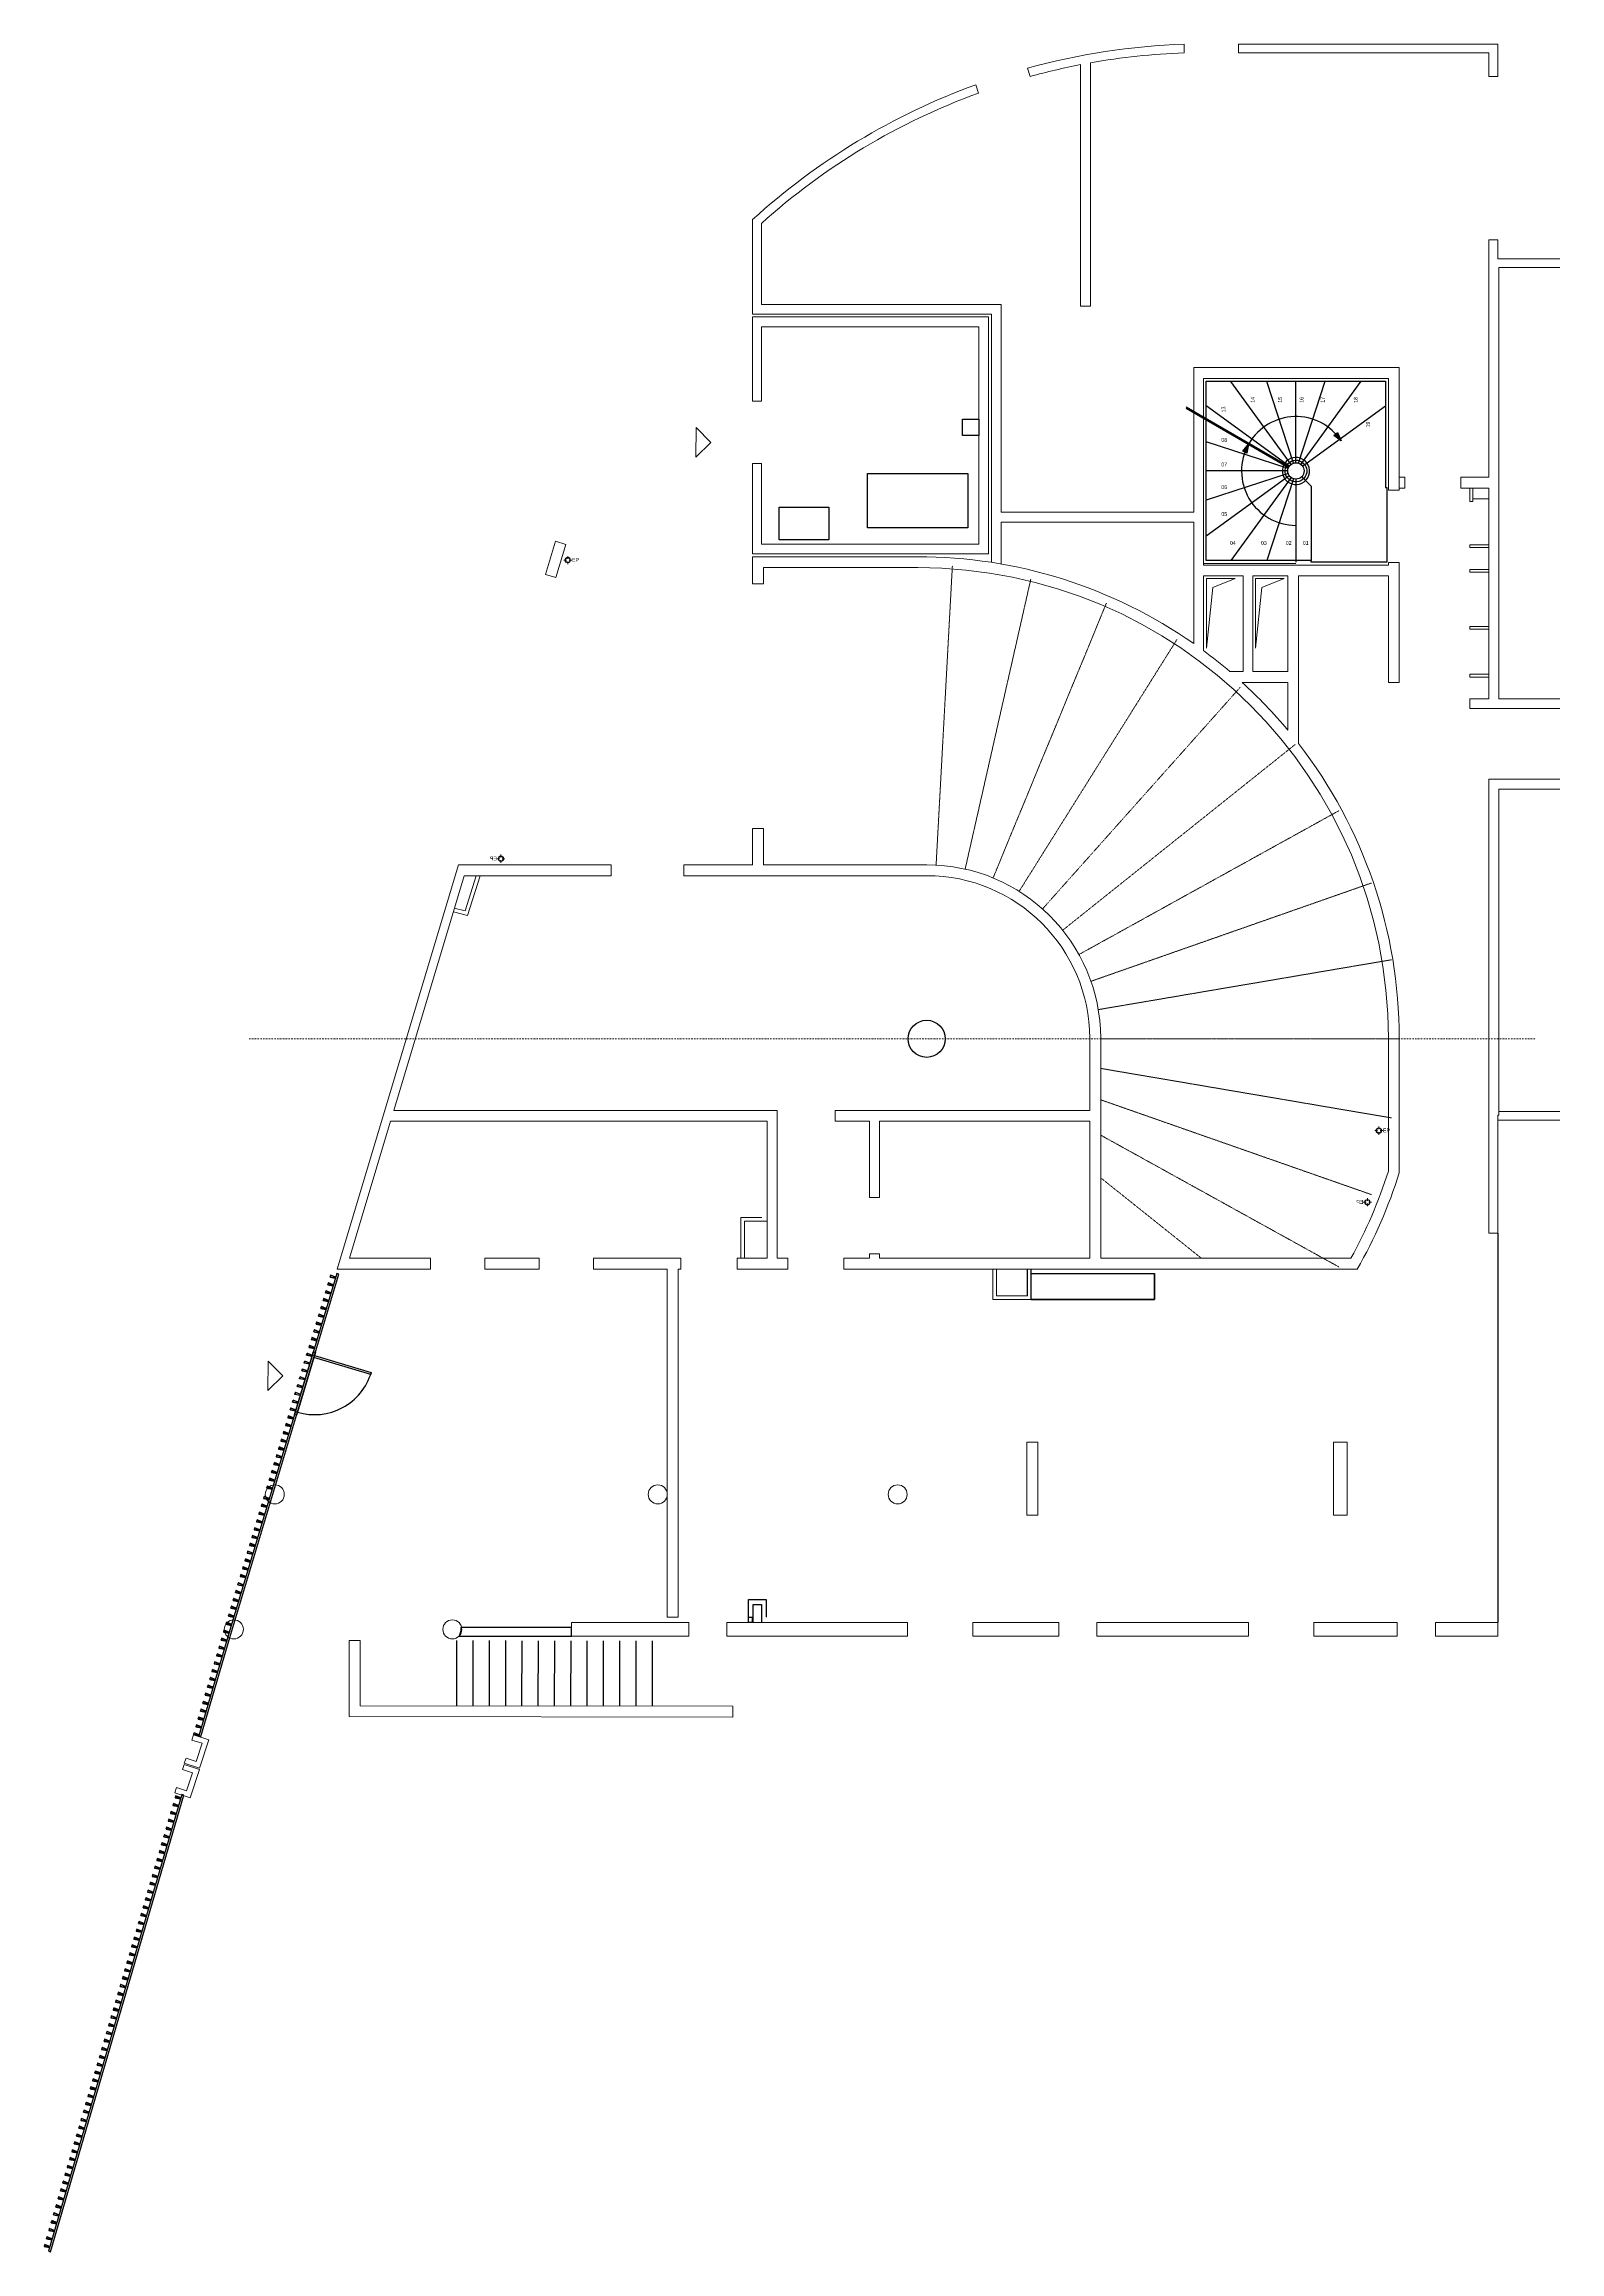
# Model space of a CAD drawing. Header units: millimetres. Extents: x -26249 to 60250, y -21218 to 23336.
# Drawn here: x -21371 to -18584, y 11154 to 15214 of the extents above; entities that cross this region are included whole.
import ezdxf

# ---------------------------------------------------------------- set-up
doc = ezdxf.new("R2010")
doc.units = ezdxf.units.MM
doc.linetypes.add('TIRETPTX2', pattern=[50.8, 25.4, -12.7, 0, -12.7])
doc.linetypes.add('VW-01', pattern=[0.41656, 0.20828, -0.20828])
doc.layers.add('01_linteaux', color=2, linetype='Continuous')
for name, color, linetype, lineweight in [('01_murs_coup', 5, 'Continuous', 60), ('01_résv', 32, 'Continuous', 9), ('B Général', 7, 'Continuous', 5), ('C ANNOTATIONS-prestations', 7, 'Continuous', 5)]:
    doc.layers.add(name, color=color, linetype=linetype, lineweight=lineweight)
doc.styles.add('Eurostile', font='')
doc.styles.get('Eurostile').set_extended_font_data('Eurostile')

# ---------------------------------------------------------------- blocks, each defined once
blk = doc.blocks.new('EP')
at = {"layer": 'B Général', "color": 7, "linetype": 'Continuous', "lineweight": 5}
for p, q in [((-7.5, 0), (-2.5, 0)), ((0, 7.5), (0, 2.5)), ((7.5, 0), (2.5, 0)), ((0, -7.5), (0, -2.5))]:
    blk.add_line(p, q, dxfattribs=at)
at = {"layer": 'B Général', "color": 7, "linetype": 'Continuous', "lineweight": 5, "flags": 128}
for points in [[(-5, 0, -1), (5, 0, -1)], [(-4.3, 0, -1), (4.3, 0, -1)]]:
    blk.add_lwpolyline(points, format="xyb", close=True, dxfattribs=at)
at = {"layer": 'C ANNOTATIONS-prestations', "insert": (7.5, 4), "char_height": 7.05, "attachment_point": 1, "line_spacing_factor": 0.895453, "style": 'Eurostile'}
blk.add_mtext('EP', dxfattribs=at)
blk = doc.blocks.new('Groupe-69-1')
at = {"layer": 'B Général', "color": 8, "linetype": 'VW-01', "lineweight": 5, "true_color": 0x808080}
for p, q in [((4198, 4540.7), (4168.3, 3994.6)), ((4198.2, 4544.9), (4198, 4540.7)), ((4342.5, 4520.6), (4221.7, 3987.1)), ((4481.6, 4476.5), (4273, 3970.8)), ((4611.3, 4409.6), (4320.9, 3946.2)), ((4728, 4322), (4363.9, 3913.8)), ((4828.3, 4216.1), (4401, 3874.7)), ((4909.5, 4094.8), (4430.9, 3830)), ((4969.1, 3961.7), (4453, 3780.8)), ((5005.6, 3820.4), (4466.4, 3728.7)), ((5017.9, 3675), (4471, 3675)), ((5005.6, 3529.6), (4470.9, 3620.6)), ((4969.1, 3388.4), (4470.9, 3562.9)), ((4909.5, 3255.2), (4470.9, 3497.9)), ((4656.3, 3271.4), (4470.9, 3419.4))]:
    blk.add_line(p, q, dxfattribs=at)

msp = doc.modelspace()

# ---------------------------------------------------------------- hatches: boundary and pattern name
at = {"layer": '01_linteaux', "linetype": 'Continuous'}
for points in [[(-18992.51, 14500.238), (-18986.088, 14485.11), (-18999.213, 14495.001)], [(-19166.847, 14466.02), (-19156.283, 14478.61), (-19159.137, 14462.425)]]:
    msp.add_hatch(color=256, dxfattribs=at).paths.add_polyline_path(points)

# ---------------------------------------------------------------- linework, layer by layer
for p, q in [((-19078.002, 14441.614), (-19188.884, 14594.23)), ((-19073.82, 14443.744), (-19122.716, 14594.23)), ((-19069.185, 14444.478), (-19069.185, 14594.23)), ((-19064.55, 14443.744), (-19015.573, 14594.478)), ((-19060.368, 14441.614), (-18949.305, 14594.478)), ((-19271.043, 14547.176), (-19081.675, 14437.844)), ((-19271.043, 14544.866), (-19082.675, 14436.112)), ((-19081.32, 14438.295), (-19234.185, 14549.358)), ((-19057.05, 14438.295), (-18904.433, 14549.178)), ((-19682.199, 14524.837), (-19652.199, 14524.837)), ((-19682.199, 14494.837), (-19682.199, 14524.837)), ((-19652.199, 14524.837), (-19652.199, 14494.837)), ((-19652.199, 14494.837), (-19682.199, 14494.837)), ((-19083.451, 14434.114), (-19234.185, 14483.09)), ((-19857.199, 14424.804), (-19672.199, 14424.804)), ((-19857.199, 14324.983), (-19857.199, 14424.804)), ((-19672.199, 14424.804), (-19672.199, 14324.983)), ((-19084.185, 14429.478), (-19234.185, 14429.478)), ((-19083.451, 14424.843), (-19234.185, 14375.867)), ((-19081.32, 14420.662), (-19234.185, 14309.599)), ((-19078.002, 14417.343), (-19188.884, 14264.726)), ((-19073.82, 14415.213), (-19122.716, 14264.726)), ((-19069.185, 14414.478), (-19069.185, 14261.978)), ((-19058.581, 14418.872), (-19041.187, 14401.478)), ((-19041.185, 14401.478), (-19041.185, 14264.726)), ((-20019.199, 14362.614), (-19928.199, 14362.614)), ((-20019.199, 14302.614), (-20019.199, 14362.614)), ((-19928.199, 14362.614), (-19928.199, 14302.614)), ((-19928.199, 14302.614), (-20019.199, 14302.614)), ((-19672.199, 14324.983), (-19857.199, 14324.983)), ((-18698.108, 13027.478), (-18698.108, 12311.493)), ((-19563.076, 12912.572), (-19563.076, 12961.478)), ((-19556.076, 12905.572), (-19556.076, 12961.478)), ((-19329.15, 12905.572), (-19329.15, 12953.478)), ((-19556.076, 12905.572), (-19329.15, 12905.572)), ((-20076.103, 12353.642), (-20043.199, 12353.642)), ((-20076.103, 12321.493), (-20076.103, 12353.642)), ((-20067.103, 12344.642), (-20052.199, 12344.642)), ((-20067.103, 12311.493), (-20067.103, 12344.642)), ((-20052.199, 12344.642), (-20052.199, 12311.493)), ((-20043.199, 12353.642), (-20043.199, 12321.493)), ((-20612.386, 12158.314), (-20612.265, 12278.314)), ((-20582.386, 12158.283), (-20582.265, 12278.283)), ((-20552.386, 12158.253), (-20552.265, 12278.253)), ((-20522.386, 12158.223), (-20522.265, 12278.223)), ((-20492.386, 12158.193), (-20492.265, 12278.193)), ((-20462.386, 12158.162), (-20462.265, 12278.162)), ((-20432.386, 12158.132), (-20432.265, 12278.132)), ((-20402.386, 12158.102), (-20402.265, 12278.102)), ((-20372.386, 12158.072), (-20372.265, 12278.072)), ((-20342.386, 12158.041), (-20342.265, 12278.041)), ((-20312.386, 12158.011), (-20312.265, 12278.011)), ((-20282.386, 12157.981), (-20282.265, 12277.981)), ((-20252.386, 12157.951), (-20252.265, 12277.95))]:
    msp.add_line(p, q, dxfattribs=at)
at = {"layer": '01_linteaux', "linetype": 'Continuous', "flags": 128}
for points in [[(-19041.185, 14261.978), (-19041.185, 14264.726), (-19234.185, 14264.726), (-19234.185, 14594.478), (-18904.433, 14594.478), (-18904.433, 14398.825), (-18901.685, 14398.825), (-18901.685, 14261.978)], [(-18992.51, 14500.238), (-18986.088, 14485.11), (-18999.213, 14495.001)], [(-19166.847, 14466.02), (-19156.283, 14478.61), (-19159.137, 14462.425)], [(-21082.747, 12102.144), (-21029.658, 12284.057), (-21029.661, 12284.058), (-20829.057, 12952.34), (-20832.888, 12953.49), (-21034.766, 12280.964), (-21034.731, 12280.954), (-21086.541, 12103.423)], [(-19556.076, 12953.478), (-19329.15, 12953.478), (-19329.15, 12905.572), (-19556.076, 12905.572)], [(-20844.317, 12916.46), (-20853.582, 12918.292), (-20852.634, 12921.447), (-20843.899, 12917.854)], [(-20840.004, 12930.828), (-20849.268, 12932.66), (-20848.321, 12935.816), (-20839.585, 12932.223)], [(-20835.691, 12945.197), (-20844.955, 12947.029), (-20844.008, 12950.184), (-20835.272, 12946.591)], [(-20857.257, 12873.354), (-20866.521, 12875.186), (-20865.574, 12878.341), (-20856.838, 12874.748)], [(-20852.943, 12887.722), (-20862.208, 12889.554), (-20861.261, 12892.71), (-20852.525, 12889.117)], [(-20848.63, 12902.091), (-20857.895, 12903.923), (-20856.948, 12907.078), (-20848.212, 12903.485)], [(-20870.196, 12830.248), (-20879.46, 12832.08), (-20878.513, 12835.235), (-20869.777, 12831.642)], [(-20865.883, 12844.617), (-20875.147, 12846.449), (-20874.2, 12849.604), (-20865.464, 12846.011)], [(-20861.57, 12858.985), (-20870.834, 12860.817), (-20869.887, 12863.973), (-20861.151, 12860.38)], [(-20877.751, 12804.035), (-20873.92, 12802.885), (-20905.258, 12698.487), (-20909.089, 12699.637)], [(-20882.711, 12788.557), (-20891.452, 12792.13), (-20892.4, 12788.975), (-20883.129, 12787.162)], [(-20878.398, 12802.925), (-20887.139, 12806.499), (-20888.086, 12803.343), (-20878.816, 12801.531)], [(-20874.509, 12815.88), (-20883.774, 12817.711), (-20882.826, 12820.867), (-20874.091, 12817.274)], [(-20877.751, 12804.035), (-20876.179, 12809.274), (-20872.348, 12808.124), (-20873.92, 12802.885)], [(-20875.07, 12799.054), (-20873.92, 12802.885), (-20769.522, 12771.547), (-20770.672, 12767.716)], [(-20891.337, 12759.82), (-20900.079, 12763.393), (-20901.026, 12760.237), (-20891.756, 12758.425)], [(-20887.024, 12774.188), (-20895.766, 12777.761), (-20896.713, 12774.606), (-20887.442, 12772.794)], [(-20904.276, 12716.714), (-20913.018, 12720.287), (-20913.965, 12717.132), (-20904.695, 12715.32)], [(-20899.963, 12731.082), (-20908.705, 12734.656), (-20909.652, 12731.5), (-20900.382, 12729.688)], [(-20895.65, 12745.451), (-20904.392, 12749.024), (-20905.339, 12745.869), (-20896.069, 12744.057)], [(-20917.628, 12672.235), (-20926.893, 12674.067), (-20925.946, 12677.222), (-20917.21, 12673.629)], [(-20913.315, 12686.603), (-20922.58, 12688.435), (-20921.632, 12691.591), (-20912.897, 12687.998)], [(-20908.59, 12702.345), (-20917.331, 12705.918), (-20918.279, 12702.763), (-20909.008, 12700.951)], [(-20910.671, 12694.369), (-20909.089, 12699.637), (-20905.258, 12698.487), (-20906.84, 12693.219)], [(-20930.568, 12629.129), (-20939.832, 12630.961), (-20938.885, 12634.116), (-20930.149, 12630.523)], [(-20926.255, 12643.498), (-20935.519, 12645.329), (-20934.572, 12648.485), (-20925.836, 12644.892)], [(-20921.941, 12657.866), (-20931.206, 12659.698), (-20930.259, 12662.853), (-20921.523, 12659.26)], [(-20943.507, 12586.023), (-20952.772, 12587.855), (-20951.824, 12591.01), (-20943.089, 12587.418)], [(-20939.194, 12600.392), (-20948.458, 12602.224), (-20947.511, 12605.379), (-20938.775, 12601.786)], [(-20934.881, 12614.76), (-20944.145, 12616.592), (-20943.198, 12619.748), (-20934.462, 12616.155)], [(-20952.133, 12557.286), (-20961.398, 12559.118), (-20960.451, 12562.273), (-20951.715, 12558.68)], [(-20947.82, 12571.655), (-20957.085, 12573.487), (-20956.138, 12576.642), (-20947.402, 12573.049)], [(-20966.508, 12509.4), (-20975.772, 12511.232), (-20974.825, 12514.387), (-20966.089, 12510.794)], [(-20962.195, 12523.769), (-20971.459, 12525.6), (-20970.512, 12528.756), (-20961.776, 12525.163)], [(-20957.882, 12538.137), (-20967.146, 12539.969), (-20966.199, 12543.124), (-20957.463, 12539.531)], [(-20979.447, 12466.294), (-20988.712, 12468.126), (-20987.765, 12471.281), (-20979.029, 12467.689)], [(-20975.134, 12480.663), (-20984.399, 12482.495), (-20983.451, 12485.65), (-20974.716, 12482.057)], [(-20970.821, 12495.031), (-20980.085, 12496.863), (-20979.138, 12500.019), (-20970.402, 12496.426)], [(-20992.387, 12423.188), (-21001.651, 12425.02), (-21000.704, 12428.176), (-20991.968, 12424.583)], [(-20988.074, 12437.557), (-20997.338, 12439.389), (-20996.391, 12442.544), (-20987.655, 12438.951)], [(-20983.76, 12451.926), (-20993.025, 12453.758), (-20992.078, 12456.913), (-20983.342, 12453.32)], [(-21005.556, 12379.316), (-21014.821, 12381.148), (-21013.874, 12384.303), (-21005.138, 12380.71)], [(-21001.013, 12394.451), (-21010.278, 12396.283), (-21009.33, 12399.439), (-21000.594, 12395.846)], [(-20996.7, 12408.82), (-21005.964, 12410.652), (-21005.017, 12413.807), (-20996.281, 12410.214)], [(-21014.183, 12350.579), (-21023.447, 12352.411), (-21022.5, 12355.566), (-21013.764, 12351.973)], [(-21009.87, 12364.947), (-21019.134, 12366.779), (-21018.187, 12369.935), (-21009.451, 12366.342)], [(-21027.352, 12306.706), (-21036.617, 12308.538), (-21035.67, 12311.693), (-21026.934, 12308.1)], [(-21022.809, 12321.841), (-21032.073, 12323.673), (-21031.126, 12326.829), (-21022.39, 12323.236)], [(-21018.496, 12336.21), (-21027.76, 12338.042), (-21026.813, 12341.197), (-21018.077, 12337.604)], [(-20076.103, 12321.493), (-20069.103, 12321.493), (-20069.103, 12311.493), (-20076.103, 12311.493)], [(-21040.296, 12262.953), (-21049.575, 12264.714), (-21048.652, 12267.876), (-21039.889, 12264.35)], [(-21036.094, 12277.354), (-21045.372, 12279.115), (-21044.449, 12282.277), (-21035.686, 12278.752)], [(-21031.665, 12292.337), (-21040.93, 12294.169), (-21039.983, 12297.325), (-21031.247, 12293.732)], [(-21052.905, 12219.749), (-21062.183, 12221.51), (-21061.26, 12224.672), (-21052.497, 12221.147)], [(-21048.702, 12234.15), (-21057.98, 12235.911), (-21057.057, 12239.074), (-21048.294, 12235.548)], [(-21044.499, 12248.552), (-21053.778, 12250.312), (-21052.855, 12253.475), (-21044.091, 12249.949)], [(-21065.514, 12176.545), (-21074.792, 12178.306), (-21073.869, 12181.469), (-21065.106, 12177.943)], [(-21061.311, 12190.947), (-21070.589, 12192.707), (-21069.666, 12195.87), (-21060.903, 12192.344)], [(-21057.108, 12205.348), (-21066.386, 12207.109), (-21065.463, 12210.271), (-21056.7, 12206.745)], [(-21074.144, 12146.974), (-21083.422, 12148.735), (-21082.499, 12151.898), (-21073.736, 12148.372)], [(-21069.941, 12161.376), (-21079.219, 12163.136), (-21078.296, 12166.299), (-21069.533, 12162.773)], [(-21086.752, 12103.771), (-21096.03, 12105.531), (-21095.107, 12108.694), (-21086.344, 12105.168)], [(-21082.549, 12118.172), (-21091.827, 12119.933), (-21090.904, 12123.095), (-21082.141, 12119.569)], [(-21078.346, 12132.573), (-21087.625, 12134.334), (-21086.702, 12137.496), (-21077.938, 12133.971)], [(-21359.408, 11154.155), (-21114.237, 11994.245), (-21118.04, 11995.489), (-21363.248, 11155.275)], [(-21124.802, 11973.391), (-21134.08, 11975.152), (-21133.157, 11978.314), (-21124.394, 11974.788)], [(-21120.599, 11987.792), (-21129.877, 11989.553), (-21128.954, 11992.716), (-21120.191, 11989.19)], [(-21133.208, 11944.588), (-21142.486, 11946.349), (-21141.563, 11949.512), (-21132.8, 11945.986)], [(-21129.005, 11958.99), (-21138.283, 11960.75), (-21137.36, 11963.913), (-21128.597, 11960.387)], [(-21145.816, 11901.385), (-21155.094, 11903.146), (-21154.171, 11906.308), (-21145.408, 11902.782)], [(-21141.613, 11915.786), (-21150.892, 11917.547), (-21149.969, 11920.709), (-21141.205, 11917.183)], [(-21137.41, 11930.187), (-21146.689, 11931.948), (-21145.766, 11935.111), (-21137.003, 11931.585)], [(-21158.425, 11858.181), (-21167.703, 11859.942), (-21166.78, 11863.104), (-21158.017, 11859.578)], [(-21154.222, 11872.582), (-21163.5, 11874.343), (-21162.577, 11877.506), (-21153.814, 11873.98)], [(-21150.019, 11886.983), (-21159.297, 11888.744), (-21158.374, 11891.907), (-21149.611, 11888.381)], [(-21171.258, 11814.209), (-21180.536, 11815.97), (-21179.613, 11819.132), (-21170.85, 11815.606)], [(-21167.055, 11828.61), (-21176.333, 11830.371), (-21175.41, 11833.533), (-21166.647, 11830.007)], [(-21162.852, 11843.011), (-21172.13, 11844.772), (-21171.207, 11847.935), (-21162.444, 11844.409)], [(-21183.866, 11771.005), (-21193.144, 11772.766), (-21192.221, 11775.928), (-21183.458, 11772.402)], [(-21179.663, 11785.406), (-21188.941, 11787.167), (-21188.019, 11790.33), (-21179.255, 11786.804)], [(-21175.46, 11799.807), (-21184.739, 11801.568), (-21183.816, 11804.731), (-21175.053, 11801.205)], [(-21192.272, 11742.202), (-21201.55, 11743.963), (-21200.627, 11747.126), (-21191.864, 11743.6)], [(-21188.069, 11756.604), (-21197.347, 11758.365), (-21196.424, 11761.527), (-21187.661, 11758.001)], [(-21204.88, 11698.999), (-21214.159, 11700.76), (-21213.236, 11703.922), (-21204.472, 11700.396)], [(-21200.677, 11713.4), (-21209.956, 11715.161), (-21209.033, 11718.323), (-21200.27, 11714.798)], [(-21196.475, 11727.801), (-21205.753, 11729.562), (-21204.83, 11732.725), (-21196.067, 11729.199)], [(-21217.713, 11655.026), (-21226.991, 11656.787), (-21226.068, 11659.95), (-21217.305, 11656.424)], [(-21213.51, 11669.428), (-21222.789, 11671.189), (-21221.866, 11674.351), (-21213.102, 11670.825)], [(-21209.307, 11683.829), (-21218.586, 11685.59), (-21217.663, 11688.752), (-21208.9, 11685.226)], [(-21230.322, 11611.823), (-21239.6, 11613.584), (-21238.677, 11616.746), (-21229.914, 11613.22)], [(-21226.119, 11626.224), (-21235.397, 11627.985), (-21234.474, 11631.147), (-21225.711, 11627.622)], [(-21221.916, 11640.625), (-21231.194, 11642.386), (-21230.271, 11645.549), (-21221.508, 11642.023)], [(-21242.93, 11568.619), (-21252.208, 11570.38), (-21251.286, 11573.542), (-21242.522, 11570.017)], [(-21238.727, 11583.02), (-21248.006, 11584.781), (-21247.083, 11587.944), (-21238.32, 11584.418)], [(-21234.525, 11597.422), (-21243.803, 11599.182), (-21242.88, 11602.345), (-21234.117, 11598.819)], [(-21251.336, 11539.817), (-21260.614, 11541.577), (-21259.691, 11544.74), (-21250.928, 11541.214)], [(-21247.133, 11554.218), (-21256.411, 11555.979), (-21255.488, 11559.141), (-21246.725, 11555.615)], [(-21264.169, 11495.844), (-21273.447, 11497.605), (-21272.524, 11500.768), (-21263.761, 11497.242)], [(-21259.966, 11510.246), (-21269.244, 11512.006), (-21268.321, 11515.169), (-21259.558, 11511.643)], [(-21255.763, 11524.647), (-21265.041, 11526.408), (-21264.118, 11529.57), (-21255.355, 11526.044)], [(-21276.777, 11452.641), (-21286.056, 11454.401), (-21285.133, 11457.564), (-21276.369, 11454.038)], [(-21272.574, 11467.042), (-21281.853, 11468.803), (-21280.93, 11471.965), (-21272.167, 11468.439)], [(-21268.372, 11481.443), (-21277.65, 11483.204), (-21276.727, 11486.366), (-21267.964, 11482.841)], [(-21289.386, 11409.437), (-21298.664, 11411.198), (-21297.741, 11414.36), (-21288.978, 11410.834)], [(-21285.183, 11423.838), (-21294.461, 11425.599), (-21293.538, 11428.761), (-21284.775, 11425.236)], [(-21280.98, 11438.239), (-21290.258, 11440), (-21289.335, 11443.163), (-21280.572, 11439.637)], [(-21302.219, 11365.465), (-21311.497, 11367.225), (-21310.574, 11370.388), (-21301.811, 11366.862)], [(-21298.016, 11379.866), (-21307.294, 11381.627), (-21306.371, 11384.789), (-21297.608, 11381.263)], [(-21293.813, 11394.267), (-21303.091, 11396.028), (-21302.168, 11399.19), (-21293.405, 11395.665)], [(-21310.624, 11336.662), (-21319.903, 11338.423), (-21318.98, 11341.585), (-21310.217, 11338.06)], [(-21306.422, 11351.063), (-21315.7, 11352.824), (-21314.777, 11355.987), (-21306.014, 11352.461)], [(-21323.233, 11293.458), (-21332.511, 11295.219), (-21331.588, 11298.382), (-21322.825, 11294.856)], [(-21319.03, 11307.86), (-21328.308, 11309.62), (-21327.385, 11312.783), (-21318.622, 11309.257)], [(-21314.827, 11322.261), (-21324.105, 11324.022), (-21323.182, 11327.184), (-21314.419, 11323.658)], [(-21335.841, 11250.255), (-21345.12, 11252.015), (-21344.197, 11255.178), (-21335.434, 11251.652)], [(-21331.639, 11264.656), (-21340.917, 11266.417), (-21339.994, 11269.579), (-21331.231, 11266.053)], [(-21327.436, 11279.057), (-21336.714, 11280.818), (-21335.791, 11283.98), (-21327.028, 11280.455)], [(-21348.674, 11206.282), (-21357.952, 11208.043), (-21357.03, 11211.206), (-21348.266, 11207.68)], [(-21344.471, 11220.684), (-21353.75, 11222.444), (-21352.827, 11225.607), (-21344.064, 11222.081)], [(-21340.269, 11235.085), (-21349.547, 11236.846), (-21348.624, 11240.008), (-21339.861, 11236.482)], [(-21361.507, 11162.31), (-21370.785, 11164.071), (-21369.862, 11167.233), (-21361.099, 11163.708)], [(-21357.304, 11176.711), (-21366.582, 11178.472), (-21365.66, 11181.635), (-21356.896, 11178.109)], [(-21352.877, 11191.881), (-21362.155, 11193.642), (-21361.232, 11196.804), (-21352.469, 11193.279)]]:
    msp.add_lwpolyline(points, close=True, dxfattribs=at)
for points in [[(-19091.318, 14441.102, 49.97999199), (-19090.318, 14442.834), (-19085.984, 14440.332, -39.97498436), (-19086.984, 14438.6)], [(-20853.748, 12918.019), (-20844.286, 12916.148, 0.38625187), (-20844.056, 12916.286), (-20843.585, 12917.855, 0.38562621), (-20843.701, 12918.097), (-20852.622, 12921.766, 0.44339071), (-20852.89, 12921.639), (-20853.901, 12918.272, 0.44273927), (-20853.748, 12918.019)], [(-20849.435, 12932.387), (-20839.973, 12930.516, 0.38625187), (-20839.743, 12930.655), (-20839.272, 12932.223, 0.38562621), (-20839.387, 12932.466), (-20848.309, 12936.135, 0.44339071), (-20848.577, 12936.008), (-20849.587, 12932.641, 0.44273927), (-20849.435, 12932.387)], [(-20845.122, 12946.756), (-20835.66, 12944.885, 0.38625187), (-20835.43, 12945.024), (-20834.959, 12946.592, 0.38562621), (-20835.074, 12946.834), (-20843.996, 12950.504, 0.44339071), (-20844.264, 12950.376), (-20845.274, 12947.01, 0.44273927), (-20845.122, 12946.756)], [(-20866.687, 12874.913), (-20857.226, 12873.042, 0.38625187), (-20856.995, 12873.181), (-20856.525, 12874.749, 0.38562621), (-20856.64, 12874.991), (-20865.562, 12878.661, 0.44339071), (-20865.829, 12878.533), (-20866.84, 12875.167, 0.44273927), (-20866.687, 12874.913)], [(-20862.374, 12889.281), (-20852.913, 12887.411, 0.38625187), (-20852.682, 12887.549), (-20852.211, 12889.117, 0.38562621), (-20852.327, 12889.36), (-20861.249, 12893.029, 0.44339071), (-20861.516, 12892.902), (-20862.527, 12889.535, 0.44273927), (-20862.374, 12889.281)], [(-20858.061, 12903.65), (-20848.599, 12901.779, 0.38625187), (-20848.369, 12901.918), (-20847.898, 12903.486, 0.38562621), (-20848.014, 12903.728), (-20856.936, 12907.398, 0.44339071), (-20857.203, 12907.27), (-20858.214, 12903.904, 0.44273927), (-20858.061, 12903.65)], [(-20879.627, 12831.807), (-20870.165, 12829.936, 0.38625187), (-20869.935, 12830.075), (-20869.464, 12831.643, 0.38562621), (-20869.58, 12831.885), (-20878.501, 12835.555, 0.44339071), (-20878.769, 12835.427), (-20879.779, 12832.061, 0.44273927), (-20879.627, 12831.807)], [(-20875.314, 12846.176), (-20865.852, 12844.305, 0.38625187), (-20865.622, 12844.444), (-20865.151, 12846.012, 0.38562621), (-20865.266, 12846.254), (-20874.188, 12849.923, 0.44339071), (-20874.456, 12849.796), (-20875.466, 12846.429, 0.44273927), (-20875.314, 12846.176)], [(-20871, 12860.544), (-20861.539, 12858.673, 0.38625187), (-20861.308, 12858.812), (-20860.838, 12860.38, 0.38562621), (-20860.953, 12860.623), (-20869.875, 12864.292, 0.44339071), (-20870.143, 12864.165), (-20871.153, 12860.798, 0.44273927), (-20871, 12860.544)], [(-20891.441, 12792.449), (-20882.513, 12788.8, -0.38625187), (-20882.397, 12788.558), (-20882.868, 12786.989, -0.38562621), (-20883.098, 12786.851), (-20892.566, 12788.701, -0.44339071), (-20892.719, 12788.955), (-20891.708, 12792.322, -0.44273927), (-20891.441, 12792.449)], [(-20887.128, 12806.818), (-20878.2, 12803.169, -0.38625187), (-20878.084, 12802.926), (-20878.555, 12801.358, -0.38562621), (-20878.785, 12801.219), (-20888.252, 12803.07, -0.44339071), (-20888.406, 12803.324), (-20887.395, 12806.69, -0.44273927), (-20887.128, 12806.818)], [(-20883.94, 12817.439), (-20874.478, 12815.568, 0.38625187), (-20874.248, 12815.706), (-20873.777, 12817.274, 0.38562621), (-20873.893, 12817.517), (-20882.814, 12821.186, 0.44339071), (-20883.082, 12821.059), (-20884.093, 12817.692, 0.44273927), (-20883.94, 12817.439)], [(-20900.067, 12763.712), (-20891.139, 12760.063, -0.38625187), (-20891.024, 12759.82), (-20891.494, 12758.252, -0.38562621), (-20891.724, 12758.113), (-20901.192, 12759.964, -0.44339071), (-20901.345, 12760.218), (-20900.334, 12763.585, -0.44273927), (-20900.067, 12763.712)], [(-20895.754, 12778.081), (-20886.826, 12774.432, -0.38625187), (-20886.71, 12774.189), (-20887.181, 12772.621, -0.38562621), (-20887.411, 12772.482), (-20896.879, 12774.333, -0.44339071), (-20897.032, 12774.587), (-20896.021, 12777.953, -0.44273927), (-20895.754, 12778.081)], [(-20913.007, 12720.606), (-20904.079, 12716.957, -0.38625187), (-20903.963, 12716.715), (-20904.434, 12715.146, -0.38562621), (-20904.664, 12715.008), (-20914.131, 12716.858, -0.44339071), (-20914.284, 12717.112), (-20913.274, 12720.479, -0.44273927), (-20913.007, 12720.606)], [(-20908.693, 12734.975), (-20899.766, 12731.326, -0.38625187), (-20899.65, 12731.083), (-20900.121, 12729.515, -0.38562621), (-20900.35, 12729.376), (-20909.818, 12731.227, -0.44339071), (-20909.971, 12731.481), (-20908.961, 12734.847, -0.44273927), (-20908.693, 12734.975)], [(-20904.38, 12749.344), (-20895.453, 12745.694, -0.38625187), (-20895.337, 12745.452), (-20895.807, 12743.884, -0.38562621), (-20896.037, 12743.745), (-20905.505, 12745.596, -0.44339071), (-20905.658, 12745.849), (-20904.648, 12749.216, -0.44273927), (-20904.38, 12749.344)], [(-20927.059, 12673.794), (-20917.597, 12671.923, 0.38625187), (-20917.367, 12672.062), (-20916.896, 12673.63, 0.38562621), (-20917.012, 12673.872), (-20925.934, 12677.541, 0.44339071), (-20926.201, 12677.414), (-20927.212, 12674.047, 0.44273927), (-20927.059, 12673.794)], [(-20922.746, 12688.162), (-20913.284, 12686.291, 0.38625187), (-20913.054, 12686.43), (-20912.583, 12687.998, 0.38562621), (-20912.699, 12688.241), (-20921.62, 12691.91, 0.44339071), (-20921.888, 12691.783), (-20922.899, 12688.416, 0.44273927), (-20922.746, 12688.162)], [(-20917.32, 12706.238), (-20908.392, 12702.589, -0.38625187), (-20908.276, 12702.346), (-20908.747, 12700.778, -0.38562621), (-20908.977, 12700.639), (-20918.444, 12702.49, -0.44339071), (-20918.598, 12702.744), (-20917.587, 12706.11, -0.44273927), (-20917.32, 12706.238)], [(-20939.998, 12630.688), (-20930.537, 12628.817, 0.38625187), (-20930.307, 12628.956), (-20929.836, 12630.524, 0.38562621), (-20929.951, 12630.766), (-20938.873, 12634.436, 0.44339071), (-20939.141, 12634.308), (-20940.151, 12630.942, 0.44273927), (-20939.998, 12630.688)], [(-20935.685, 12645.057), (-20926.224, 12643.186, 0.38625187), (-20925.993, 12643.324), (-20925.523, 12644.892, 0.38562621), (-20925.638, 12645.135), (-20934.56, 12648.804, 0.44339071), (-20934.827, 12648.677), (-20935.838, 12645.31, 0.44273927), (-20935.685, 12645.057)], [(-20931.372, 12659.425), (-20921.911, 12657.554, 0.38625187), (-20921.68, 12657.693), (-20921.21, 12659.261, 0.38562621), (-20921.325, 12659.503), (-20930.247, 12663.173, 0.44339071), (-20930.514, 12663.045), (-20931.525, 12659.679, 0.44273927), (-20931.372, 12659.425)], [(-20952.938, 12587.582), (-20943.476, 12585.711, 0.38625187), (-20943.246, 12585.85), (-20942.775, 12587.418, 0.38562621), (-20942.891, 12587.661), (-20951.812, 12591.33, 0.44339071), (-20952.08, 12591.202), (-20953.091, 12587.836, 0.44273927), (-20952.938, 12587.582)], [(-20948.625, 12601.951), (-20939.163, 12600.08, 0.38625187), (-20938.933, 12600.219), (-20938.462, 12601.787, 0.38562621), (-20938.578, 12602.029), (-20947.499, 12605.699, 0.44339071), (-20947.767, 12605.571), (-20948.777, 12602.204, 0.44273927), (-20948.625, 12601.951)], [(-20944.312, 12616.319), (-20934.85, 12614.448, 0.38625187), (-20934.62, 12614.587), (-20934.149, 12616.155, 0.38562621), (-20934.264, 12616.398), (-20943.186, 12620.067, 0.44339071), (-20943.454, 12619.94), (-20944.464, 12616.573, 0.44273927), (-20944.312, 12616.319)], [(-20961.564, 12558.845), (-20952.103, 12556.974, 0.38625187), (-20951.872, 12557.113), (-20951.402, 12558.681, 0.38562621), (-20951.517, 12558.923), (-20960.439, 12562.593, 0.44339071), (-20960.706, 12562.465), (-20961.717, 12559.099, 0.44273927), (-20961.564, 12558.845)], [(-20957.251, 12573.214), (-20947.789, 12571.343, 0.38625187), (-20947.559, 12571.481), (-20947.088, 12573.049, 0.38562621), (-20947.204, 12573.292), (-20956.126, 12576.961, 0.44339071), (-20956.393, 12576.834), (-20957.404, 12573.467, 0.44273927), (-20957.251, 12573.214)], [(-20975.939, 12510.959), (-20966.477, 12509.088, 0.38625187), (-20966.247, 12509.227), (-20965.776, 12510.795, 0.38562621), (-20965.891, 12511.037), (-20974.813, 12514.707, 0.44339071), (-20975.081, 12514.579), (-20976.091, 12511.213, 0.44273927), (-20975.939, 12510.959)], [(-20971.625, 12525.328), (-20962.164, 12523.457, 0.38625187), (-20961.933, 12523.595), (-20961.463, 12525.163, 0.38562621), (-20961.578, 12525.406), (-20970.5, 12529.075, 0.44339071), (-20970.768, 12528.948), (-20971.778, 12525.581, 0.44273927), (-20971.625, 12525.328)], [(-20967.312, 12539.696), (-20957.851, 12537.825, 0.38625187), (-20957.62, 12537.964), (-20957.15, 12539.532, 0.38562621), (-20957.265, 12539.774), (-20966.187, 12543.444, 0.44339071), (-20966.454, 12543.316), (-20967.465, 12539.95, 0.44273927), (-20967.312, 12539.696)], [(-20988.878, 12467.853), (-20979.416, 12465.982, 0.38625187), (-20979.186, 12466.121), (-20978.715, 12467.689, 0.38562621), (-20978.831, 12467.932), (-20987.753, 12471.601, 0.44339071), (-20988.02, 12471.473), (-20989.031, 12468.107, 0.44273927), (-20988.878, 12467.853)], [(-20984.565, 12482.222), (-20975.103, 12480.351, 0.38625187), (-20974.873, 12480.49), (-20974.402, 12482.058, 0.38562621), (-20974.518, 12482.3), (-20983.439, 12485.97, 0.44339071), (-20983.707, 12485.842), (-20984.718, 12482.475, 0.44273927), (-20984.565, 12482.222)], [(-20980.252, 12496.59), (-20970.79, 12494.719, 0.38625187), (-20970.56, 12494.858), (-20970.089, 12496.426, 0.38562621), (-20970.205, 12496.669), (-20979.126, 12500.338, 0.44339071), (-20979.394, 12500.211), (-20980.404, 12496.844, 0.44273927), (-20980.252, 12496.59)], [(-21001.817, 12424.747), (-20992.356, 12422.876, 0.38625187), (-20992.126, 12423.015), (-20991.655, 12424.583, 0.38562621), (-20991.77, 12424.826), (-21000.692, 12428.495, 0.44339071), (-21000.96, 12428.368), (-21001.97, 12425.001, 0.44273927), (-21001.817, 12424.747)], [(-20997.504, 12439.116), (-20988.043, 12437.245, 0.38625187), (-20987.812, 12437.384), (-20987.342, 12438.952, 0.38562621), (-20987.457, 12439.194), (-20996.379, 12442.864, 0.44339071), (-20996.646, 12442.736), (-20997.657, 12439.37, 0.44273927), (-20997.504, 12439.116)], [(-20993.191, 12453.485), (-20983.73, 12451.614, 0.38625187), (-20983.499, 12451.752), (-20983.029, 12453.32, 0.38562621), (-20983.144, 12453.563), (-20992.066, 12457.232, 0.44339071), (-20992.333, 12457.105), (-20993.344, 12453.738, 0.44273927), (-20993.191, 12453.485)], [(-21014.987, 12380.875), (-21005.525, 12379.004, 0.38625187), (-21005.295, 12379.143), (-21004.824, 12380.711, 0.38562621), (-21004.94, 12380.953), (-21013.862, 12384.623, 0.44339071), (-21014.129, 12384.495), (-21015.14, 12381.129, 0.44273927), (-21014.987, 12380.875)], [(-21010.444, 12396.01), (-21000.982, 12394.139, 0.38625187), (-21000.752, 12394.278), (-21000.281, 12395.846, 0.38562621), (-21000.397, 12396.089), (-21009.318, 12399.758, 0.44339071), (-21009.586, 12399.63), (-21010.597, 12396.264, 0.44273927), (-21010.444, 12396.01)], [(-21006.131, 12410.379), (-20996.669, 12408.508, 0.38625187), (-20996.439, 12408.647), (-20995.968, 12410.215, 0.38562621), (-20996.083, 12410.457), (-21005.005, 12414.127, 0.44339071), (-21005.273, 12413.999), (-21006.283, 12410.632, 0.44273927), (-21006.131, 12410.379)], [(-21023.613, 12352.138), (-21014.152, 12350.267, 0.38625187), (-21013.921, 12350.405), (-21013.451, 12351.973, 0.38562621), (-21013.566, 12352.216), (-21022.488, 12355.885, 0.44339071), (-21022.756, 12355.758), (-21023.766, 12352.391, 0.44273927), (-21023.613, 12352.138)], [(-21019.3, 12366.506), (-21009.839, 12364.635, 0.38625187), (-21009.608, 12364.774), (-21009.138, 12366.342, 0.38562621), (-21009.253, 12366.585), (-21018.175, 12370.254, 0.44339071), (-21018.442, 12370.126), (-21019.453, 12366.76, 0.44273927), (-21019.3, 12366.506)], [(-21036.783, 12308.265), (-21027.321, 12306.394, 0.38625187), (-21027.091, 12306.533), (-21026.62, 12308.101, 0.38562621), (-21026.736, 12308.343), (-21035.658, 12312.013, 0.44339071), (-21035.925, 12311.885), (-21036.936, 12308.519, 0.44273927), (-21036.783, 12308.265)], [(-21032.24, 12323.4), (-21022.778, 12321.53, 0.38625187), (-21022.548, 12321.668), (-21022.077, 12323.236, 0.38562621), (-21022.193, 12323.479), (-21031.114, 12327.148, 0.44339071), (-21031.382, 12327.021), (-21032.392, 12323.654, 0.44273927), (-21032.24, 12323.4)], [(-21027.927, 12337.769), (-21018.465, 12335.898, 0.38625187), (-21018.235, 12336.037), (-21017.764, 12337.605, 0.38562621), (-21017.879, 12337.847), (-21026.801, 12341.517, 0.44339071), (-21027.069, 12341.389), (-21028.079, 12338.023, 0.44273927), (-21027.927, 12337.769)], [(-21049.739, 12264.439), (-21040.263, 12262.641, 0.38625187), (-21040.034, 12262.782), (-21039.575, 12264.353, 0.38562621), (-21039.693, 12264.595), (-21048.642, 12268.196, 0.44339071), (-21048.909, 12268.066), (-21049.894, 12264.692, 0.44273927), (-21049.739, 12264.439)], [(-21045.536, 12278.841), (-21036.06, 12277.042, 0.38625187), (-21035.831, 12277.183), (-21035.372, 12278.755, 0.38562621), (-21035.49, 12278.996), (-21044.439, 12282.597, 0.44339071), (-21044.706, 12282.467), (-21045.691, 12279.093, 0.44273927), (-21045.536, 12278.841)], [(-21041.096, 12293.896), (-21031.635, 12292.026, 0.38625187), (-21031.404, 12292.164), (-21030.934, 12293.732, 0.38562621), (-21031.049, 12293.975), (-21039.971, 12297.644, 0.44339071), (-21040.238, 12297.517), (-21041.249, 12294.15, 0.44273927), (-21041.096, 12293.896)], [(-20608.229, 12286.493), (-20401.136, 12286.493), (-20401.136, 12302.493), (-20605.138, 12302.493, -0.16968981), (-20608.229, 12286.493)], [(-21062.347, 12221.236), (-21052.872, 12219.437, 0.38625187), (-21052.642, 12219.578), (-21052.184, 12221.15, 0.38562621), (-21052.301, 12221.391), (-21061.251, 12224.992, 0.44339071), (-21061.517, 12224.862), (-21062.502, 12221.488, 0.44273927), (-21062.347, 12221.236)], [(-21058.145, 12235.637), (-21048.669, 12233.839, 0.38625187), (-21048.44, 12233.979), (-21047.981, 12235.551, 0.38562621), (-21048.098, 12235.792), (-21057.048, 12239.393, 0.44339071), (-21057.314, 12239.264), (-21058.299, 12235.889, 0.44273927), (-21058.145, 12235.637)], [(-21053.942, 12250.038), (-21044.466, 12248.24, 0.38625187), (-21044.237, 12248.38), (-21043.778, 12249.952, 0.38562621), (-21043.895, 12250.194), (-21052.845, 12253.794, 0.44339071), (-21053.112, 12253.665), (-21054.096, 12250.291, 0.44273927), (-21053.942, 12250.038)], [(-21074.956, 12178.032), (-21065.48, 12176.234, 0.38625187), (-21065.251, 12176.374), (-21064.792, 12177.946, 0.38562621), (-21064.91, 12178.187), (-21073.859, 12181.788, 0.44339071), (-21074.126, 12181.659), (-21075.111, 12178.285, 0.44273927), (-21074.956, 12178.032)], [(-21070.753, 12192.433), (-21061.277, 12190.635, 0.38625187), (-21061.048, 12190.775), (-21060.589, 12192.347, 0.38562621), (-21060.707, 12192.589), (-21069.656, 12196.19, 0.44339071), (-21069.923, 12196.06), (-21070.908, 12192.686, 0.44273927), (-21070.753, 12192.433)], [(-21066.55, 12206.834), (-21057.075, 12205.036, 0.38625187), (-21056.845, 12205.177), (-21056.387, 12206.748, 0.38562621), (-21056.504, 12206.99), (-21065.454, 12210.591, 0.44339071), (-21065.72, 12210.461), (-21066.705, 12207.087, 0.44273927), (-21066.55, 12206.834)], [(-21083.586, 12148.461), (-21074.11, 12146.663, 0.38625187), (-21073.881, 12146.803), (-21073.422, 12148.375, 0.38562621), (-21073.54, 12148.616), (-21082.489, 12152.217, 0.44339071), (-21082.756, 12152.088), (-21083.741, 12148.713, 0.44273927), (-21083.586, 12148.461)], [(-21079.383, 12162.862), (-21069.907, 12161.064, 0.38625187), (-21069.678, 12161.204), (-21069.219, 12162.776, 0.38562621), (-21069.337, 12163.018), (-21078.286, 12166.618, 0.44339071), (-21078.553, 12166.489), (-21079.538, 12163.115, 0.44273927), (-21079.383, 12162.862)], [(-21091.992, 12119.658), (-21082.516, 12117.86, 0.38625187), (-21082.287, 12118.001), (-21081.828, 12119.572, 0.38562621), (-21081.945, 12119.814), (-21090.895, 12123.415, 0.44339071), (-21091.162, 12123.285), (-21092.146, 12119.911, 0.44273927), (-21091.992, 12119.658)], [(-21087.789, 12134.06), (-21078.313, 12132.261, 0.38625187), (-21078.084, 12132.402), (-21077.625, 12133.974, 0.38562621), (-21077.742, 12134.215), (-21086.692, 12137.816, 0.44339071), (-21086.959, 12137.686), (-21087.943, 12134.312, 0.44273927), (-21087.789, 12134.06)], [(-21134.244, 11974.878), (-21124.769, 11973.079, 0.38625187), (-21124.539, 11973.22), (-21124.081, 11974.791, 0.38562621), (-21124.198, 11975.033), (-21133.148, 11978.634, 0.44339071), (-21133.414, 11978.504), (-21134.399, 11975.13, 0.44273927), (-21134.244, 11974.878)], [(-21130.041, 11989.279), (-21120.566, 11987.48, 0.38625187), (-21120.337, 11987.621), (-21119.878, 11989.193, 0.38562621), (-21119.995, 11989.434), (-21128.945, 11993.035, 0.44339071), (-21129.211, 11992.906), (-21130.196, 11989.531, 0.44273927), (-21130.041, 11989.279)], [(-21142.65, 11946.075), (-21133.174, 11944.277, 0.38625187), (-21132.945, 11944.417), (-21132.486, 11945.989, 0.38562621), (-21132.604, 11946.23), (-21141.553, 11949.831, 0.44339071), (-21141.82, 11949.702), (-21142.805, 11946.328, 0.44273927), (-21142.65, 11946.075)], [(-21138.447, 11960.476), (-21128.972, 11958.678, 0.38625187), (-21128.742, 11958.818), (-21128.284, 11960.39, 0.38562621), (-21128.401, 11960.632), (-21137.35, 11964.233, 0.44339071), (-21137.617, 11964.103), (-21138.602, 11960.729, 0.44273927), (-21138.447, 11960.476)], [(-21155.259, 11902.871), (-21145.783, 11901.073, 0.38625187), (-21145.554, 11901.213), (-21145.095, 11902.785, 0.38562621), (-21145.212, 11903.027), (-21154.162, 11906.628, 0.44339071), (-21154.429, 11906.498), (-21155.413, 11903.124, 0.44273927), (-21155.259, 11902.871)], [(-21151.056, 11917.273), (-21141.58, 11915.474, 0.38625187), (-21141.351, 11915.615), (-21140.892, 11917.186, 0.38562621), (-21141.009, 11917.428), (-21149.959, 11921.029, 0.44339071), (-21150.226, 11920.899), (-21151.21, 11917.525, 0.44273927), (-21151.056, 11917.273)], [(-21146.853, 11931.674), (-21137.377, 11929.875, 0.38625187), (-21137.148, 11930.016), (-21136.689, 11931.588, 0.38562621), (-21136.807, 11931.829), (-21145.756, 11935.43, 0.44339071), (-21146.023, 11935.301), (-21147.008, 11931.926, 0.44273927), (-21146.853, 11931.674)], [(-21167.867, 11859.668), (-21158.391, 11857.869, 0.38625187), (-21158.162, 11858.01), (-21157.704, 11859.581, 0.38562621), (-21157.821, 11859.823), (-21166.77, 11863.424, 0.44339071), (-21167.037, 11863.294), (-21168.022, 11859.92, 0.44273927), (-21167.867, 11859.668)], [(-21163.664, 11874.069), (-21154.189, 11872.271, 0.38625187), (-21153.959, 11872.411), (-21153.501, 11873.983, 0.38562621), (-21153.618, 11874.224), (-21162.568, 11877.825, 0.44339071), (-21162.834, 11877.696), (-21163.819, 11874.321, 0.44273927), (-21163.664, 11874.069)], [(-21159.461, 11888.47), (-21149.986, 11886.672, 0.38625187), (-21149.756, 11886.812), (-21149.298, 11888.384, 0.38562621), (-21149.415, 11888.625), (-21158.365, 11892.226, 0.44339071), (-21158.631, 11892.097), (-21159.616, 11888.723, 0.44273927), (-21159.461, 11888.47)], [(-21180.7, 11815.695), (-21171.224, 11813.897, 0.38625187), (-21170.995, 11814.037), (-21170.536, 11815.609, 0.38562621), (-21170.654, 11815.851), (-21179.603, 11819.452, 0.44339071), (-21179.87, 11819.322), (-21180.855, 11815.948, 0.44273927), (-21180.7, 11815.695)], [(-21176.497, 11830.097), (-21167.021, 11828.298, 0.38625187), (-21166.792, 11828.439), (-21166.333, 11830.01, 0.38562621), (-21166.451, 11830.252), (-21175.4, 11833.853, 0.44339071), (-21175.667, 11833.723), (-21176.652, 11830.349, 0.44273927), (-21176.497, 11830.097)], [(-21172.294, 11844.498), (-21162.819, 11842.699, 0.38625187), (-21162.589, 11842.84), (-21162.131, 11844.412, 0.38562621), (-21162.248, 11844.653), (-21171.198, 11848.254, 0.44339071), (-21171.464, 11848.125), (-21172.449, 11844.75, 0.44273927), (-21172.294, 11844.498)], [(-21193.308, 11772.492), (-21183.833, 11770.693, 0.38625187), (-21183.604, 11770.834), (-21183.145, 11772.405, 0.38562621), (-21183.262, 11772.647), (-21192.212, 11776.248, 0.44339071), (-21192.478, 11776.118), (-21193.463, 11772.744, 0.44273927), (-21193.308, 11772.492)], [(-21189.106, 11786.893), (-21179.63, 11785.095, 0.38625187), (-21179.401, 11785.235), (-21178.942, 11786.807, 0.38562621), (-21179.059, 11787.048), (-21188.009, 11790.649, 0.44339071), (-21188.276, 11790.52), (-21189.26, 11787.145, 0.44273927), (-21189.106, 11786.893)], [(-21184.903, 11801.294), (-21175.427, 11799.496, 0.38625187), (-21175.198, 11799.636), (-21174.739, 11801.208, 0.38562621), (-21174.857, 11801.449), (-21183.806, 11805.05, 0.44339071), (-21184.073, 11804.921), (-21185.057, 11801.547, 0.44273927), (-21184.903, 11801.294)], [(-21201.714, 11743.689), (-21192.239, 11741.891, 0.38625187), (-21192.009, 11742.031), (-21191.551, 11743.603, 0.38562621), (-21191.668, 11743.844), (-21200.617, 11747.445, 0.44339071), (-21200.884, 11747.316), (-21201.869, 11743.942, 0.44273927), (-21201.714, 11743.689)], [(-21197.511, 11758.09), (-21188.036, 11756.292, 0.38625187), (-21187.806, 11756.433), (-21187.348, 11758.004, 0.38562621), (-21187.465, 11758.246), (-21196.415, 11761.847, 0.44339071), (-21196.681, 11761.717), (-21197.666, 11758.343, 0.44273927), (-21197.511, 11758.09)], [(-21214.323, 11700.485), (-21204.847, 11698.687, 0.38625187), (-21204.618, 11698.828), (-21204.159, 11700.399, 0.38562621), (-21204.276, 11700.641), (-21213.226, 11704.242, 0.44339071), (-21213.493, 11704.112), (-21214.477, 11700.738, 0.44273927), (-21214.323, 11700.485)], [(-21210.12, 11714.887), (-21200.644, 11713.088, 0.38625187), (-21200.415, 11713.229), (-21199.956, 11714.8, 0.38562621), (-21200.074, 11715.042), (-21209.023, 11718.643, 0.44339071), (-21209.29, 11718.513), (-21210.275, 11715.139, 0.44273927), (-21210.12, 11714.887)], [(-21205.917, 11729.288), (-21196.441, 11727.49, 0.38625187), (-21196.212, 11727.63), (-21195.753, 11729.202, 0.38562621), (-21195.871, 11729.443), (-21204.82, 11733.044, 0.44339071), (-21205.087, 11732.915), (-21206.072, 11729.54, 0.44273927), (-21205.917, 11729.288)], [(-21227.156, 11656.513), (-21217.68, 11654.715, 0.38625187), (-21217.451, 11654.855), (-21216.992, 11656.427, 0.38562621), (-21217.109, 11656.668), (-21226.059, 11660.269, 0.44339071), (-21226.325, 11660.14), (-21227.31, 11656.766, 0.44273927), (-21227.156, 11656.513)], [(-21222.953, 11670.914), (-21213.477, 11669.116, 0.38625187), (-21213.248, 11669.257), (-21212.789, 11670.828, 0.38562621), (-21212.906, 11671.07), (-21221.856, 11674.671, 0.44339071), (-21222.123, 11674.541), (-21223.107, 11671.167, 0.44273927), (-21222.953, 11670.914)], [(-21218.75, 11685.316), (-21209.274, 11683.517, 0.38625187), (-21209.045, 11683.658), (-21208.586, 11685.229, 0.38562621), (-21208.704, 11685.471), (-21217.653, 11689.072, 0.44339071), (-21217.92, 11688.942), (-21218.905, 11685.568, 0.44273927), (-21218.75, 11685.316)], [(-21239.764, 11613.309), (-21230.288, 11611.511, 0.38625187), (-21230.059, 11611.652), (-21229.6, 11613.223, 0.38562621), (-21229.718, 11613.465), (-21238.667, 11617.066, 0.44339071), (-21238.934, 11616.936), (-21239.919, 11613.562, 0.44273927), (-21239.764, 11613.309)], [(-21235.561, 11627.711), (-21226.086, 11625.912, 0.38625187), (-21225.856, 11626.053), (-21225.398, 11627.624, 0.38562621), (-21225.515, 11627.866), (-21234.465, 11631.467, 0.44339071), (-21234.731, 11631.337), (-21235.716, 11627.963, 0.44273927), (-21235.561, 11627.711)], [(-21231.358, 11642.112), (-21221.883, 11640.314, 0.38625187), (-21221.653, 11640.454), (-21221.195, 11642.026, 0.38562621), (-21221.312, 11642.267), (-21230.262, 11645.868, 0.44339071), (-21230.528, 11645.739), (-21231.513, 11642.364, 0.44273927), (-21231.358, 11642.112)], [(-21252.373, 11570.106), (-21242.897, 11568.307, 0.38625187), (-21242.668, 11568.448), (-21242.209, 11570.019, 0.38562621), (-21242.326, 11570.261), (-21251.276, 11573.862, 0.44339071), (-21251.543, 11573.732), (-21252.527, 11570.358, 0.44273927), (-21252.373, 11570.106)], [(-21248.17, 11584.507), (-21238.694, 11582.709, 0.38625187), (-21238.465, 11582.849), (-21238.006, 11584.421, 0.38562621), (-21238.124, 11584.662), (-21247.073, 11588.263, 0.44339071), (-21247.34, 11588.134), (-21248.324, 11584.759, 0.44273927), (-21248.17, 11584.507)], [(-21243.967, 11598.908), (-21234.491, 11597.11, 0.38625187), (-21234.262, 11597.25), (-21233.803, 11598.822, 0.38562621), (-21233.921, 11599.064), (-21242.87, 11602.664, 0.44339071), (-21243.137, 11602.535), (-21244.122, 11599.161, 0.44273927), (-21243.967, 11598.908)], [(-21260.778, 11541.303), (-21251.303, 11539.505, 0.38625187), (-21251.073, 11539.645), (-21250.615, 11541.217, 0.38562621), (-21250.732, 11541.459), (-21259.682, 11545.059, 0.44339071), (-21259.948, 11544.93), (-21260.933, 11541.556, 0.44273927), (-21260.778, 11541.303)], [(-21256.575, 11555.704), (-21247.1, 11553.906, 0.38625187), (-21246.871, 11554.047), (-21246.412, 11555.618, 0.38562621), (-21246.529, 11555.86), (-21255.479, 11559.461, 0.44339071), (-21255.745, 11559.331), (-21256.73, 11555.957, 0.44273927), (-21256.575, 11555.704)], [(-21273.611, 11497.331), (-21264.135, 11495.533, 0.38625187), (-21263.906, 11495.673), (-21263.448, 11497.245, 0.38562621), (-21263.565, 11497.486), (-21272.514, 11501.087, 0.44339071), (-21272.781, 11500.958), (-21273.766, 11497.583, 0.44273927), (-21273.611, 11497.331)], [(-21269.408, 11511.732), (-21259.933, 11509.934, 0.38625187), (-21259.703, 11510.074), (-21259.245, 11511.646, 0.38562621), (-21259.362, 11511.888), (-21268.312, 11515.488, 0.44339071), (-21268.578, 11515.359), (-21269.563, 11511.985, 0.44273927), (-21269.408, 11511.732)], [(-21265.205, 11526.133), (-21255.73, 11524.335, 0.38625187), (-21255.501, 11524.476), (-21255.042, 11526.047, 0.38562621), (-21255.159, 11526.289), (-21264.109, 11529.89, 0.44339071), (-21264.375, 11529.76), (-21265.36, 11526.386, 0.44273927), (-21265.205, 11526.133)], [(-21286.22, 11454.127), (-21276.744, 11452.329, 0.38625187), (-21276.515, 11452.469), (-21276.056, 11454.041, 0.38562621), (-21276.173, 11454.283), (-21285.123, 11457.883, 0.44339071), (-21285.39, 11457.754), (-21286.374, 11454.38, 0.44273927), (-21286.22, 11454.127)], [(-21282.017, 11468.528), (-21272.541, 11466.73, 0.38625187), (-21272.312, 11466.871), (-21271.853, 11468.442, 0.38562621), (-21271.971, 11468.684), (-21280.92, 11472.285, 0.44339071), (-21281.187, 11472.155), (-21282.172, 11468.781, 0.44273927), (-21282.017, 11468.528)], [(-21277.814, 11482.93), (-21268.338, 11481.131, 0.38625187), (-21268.109, 11481.272), (-21267.65, 11482.843, 0.38562621), (-21267.768, 11483.085), (-21276.717, 11486.686, 0.44339071), (-21276.984, 11486.556), (-21277.969, 11483.182, 0.44273927), (-21277.814, 11482.93)], [(-21298.828, 11410.923), (-21289.353, 11409.125, 0.38625187), (-21289.123, 11409.266), (-21288.665, 11410.837, 0.38562621), (-21288.782, 11411.079), (-21297.732, 11414.68, 0.44339071), (-21297.998, 11414.55), (-21298.983, 11411.176, 0.44273927), (-21298.828, 11410.923)], [(-21294.625, 11425.325), (-21285.15, 11423.526, 0.38625187), (-21284.92, 11423.667), (-21284.462, 11425.238, 0.38562621), (-21284.579, 11425.48), (-21293.529, 11429.081, 0.44339071), (-21293.795, 11428.951), (-21294.78, 11425.577, 0.44273927), (-21294.625, 11425.325)], [(-21290.423, 11439.726), (-21280.947, 11437.928, 0.38625187), (-21280.718, 11438.068), (-21280.259, 11439.64, 0.38562621), (-21280.376, 11439.881), (-21289.326, 11443.482, 0.44339071), (-21289.592, 11443.353), (-21290.577, 11439.978, 0.44273927), (-21290.423, 11439.726)], [(-21311.661, 11366.951), (-21302.185, 11365.153, 0.38625187), (-21301.956, 11365.293), (-21301.497, 11366.865, 0.38562621), (-21301.615, 11367.107), (-21310.564, 11370.707, 0.44339071), (-21310.831, 11370.578), (-21311.816, 11367.204, 0.44273927), (-21311.661, 11366.951)], [(-21307.458, 11381.352), (-21297.983, 11379.554, 0.38625187), (-21297.753, 11379.695), (-21297.295, 11381.266, 0.38562621), (-21297.412, 11381.508), (-21306.362, 11385.109, 0.44339071), (-21306.628, 11384.979), (-21307.613, 11381.605, 0.44273927), (-21307.458, 11381.352)], [(-21303.255, 11395.754), (-21293.78, 11393.955, 0.38625187), (-21293.55, 11394.096), (-21293.092, 11395.667, 0.38562621), (-21293.209, 11395.909), (-21302.159, 11399.51, 0.44339071), (-21302.425, 11399.38), (-21303.41, 11396.006, 0.44273927), (-21303.255, 11395.754)], [(-21320.067, 11338.149), (-21310.591, 11336.35, 0.38625187), (-21310.362, 11336.491), (-21309.903, 11338.063, 0.38562621), (-21310.02, 11338.304), (-21318.97, 11341.905, 0.44339071), (-21319.237, 11341.775), (-21320.221, 11338.401, 0.44273927), (-21320.067, 11338.149)], [(-21315.864, 11352.55), (-21306.388, 11350.752, 0.38625187), (-21306.159, 11350.892), (-21305.7, 11352.464, 0.38562621), (-21305.818, 11352.705), (-21314.767, 11356.306, 0.44339071), (-21315.034, 11356.177), (-21316.019, 11352.802, 0.44273927), (-21315.864, 11352.55)], [(-21332.675, 11294.945), (-21323.2, 11293.147, 0.38625187), (-21322.97, 11293.287), (-21322.512, 11294.859, 0.38562621), (-21322.629, 11295.1), (-21331.579, 11298.701, 0.44339071), (-21331.845, 11298.572), (-21332.83, 11295.197, 0.44273927), (-21332.675, 11294.945)], [(-21328.472, 11309.346), (-21318.997, 11307.548, 0.38625187), (-21318.767, 11307.688), (-21318.309, 11309.26, 0.38562621), (-21318.426, 11309.502), (-21327.376, 11313.102, 0.44339071), (-21327.642, 11312.973), (-21328.627, 11309.599, 0.44273927), (-21328.472, 11309.346)], [(-21324.27, 11323.747), (-21314.794, 11321.949, 0.38625187), (-21314.565, 11322.09), (-21314.106, 11323.661, 0.38562621), (-21314.223, 11323.903), (-21323.173, 11327.504, 0.44339071), (-21323.44, 11327.374), (-21324.424, 11324, 0.44273927), (-21324.27, 11323.747)], [(-21345.284, 11251.741), (-21335.808, 11249.943, 0.38625187), (-21335.579, 11250.083), (-21335.12, 11251.655, 0.38562621), (-21335.238, 11251.897), (-21344.187, 11255.498, 0.44339071), (-21344.454, 11255.368), (-21345.439, 11251.994, 0.44273927), (-21345.284, 11251.741)], [(-21341.081, 11266.142), (-21331.605, 11264.344, 0.38625187), (-21331.376, 11264.485), (-21330.917, 11266.056, 0.38562621), (-21331.035, 11266.298), (-21339.984, 11269.899, 0.44339071), (-21340.251, 11269.769), (-21341.236, 11266.395, 0.44273927), (-21341.081, 11266.142)], [(-21336.878, 11280.544), (-21327.402, 11278.745, 0.38625187), (-21327.173, 11278.886), (-21326.715, 11280.458, 0.38562621), (-21326.832, 11280.699), (-21335.781, 11284.3, 0.44339071), (-21336.048, 11284.17), (-21337.033, 11280.796, 0.44273927), (-21336.878, 11280.544)], [(-21358.117, 11207.769), (-21348.641, 11205.971, 0.38625187), (-21348.412, 11206.111), (-21347.953, 11207.683, 0.38562621), (-21348.07, 11207.924), (-21357.02, 11211.525, 0.44339071), (-21357.287, 11211.396), (-21358.271, 11208.021, 0.44273927), (-21358.117, 11207.769)], [(-21353.914, 11222.17), (-21344.438, 11220.372, 0.38625187), (-21344.209, 11220.512), (-21343.75, 11222.084, 0.38562621), (-21343.868, 11222.326), (-21352.817, 11225.926, 0.44339071), (-21353.084, 11225.797), (-21354.068, 11222.423, 0.44273927), (-21353.914, 11222.17)], [(-21349.711, 11236.571), (-21340.235, 11234.773, 0.38625187), (-21340.006, 11234.914), (-21339.547, 11236.485, 0.38562621), (-21339.665, 11236.727), (-21348.614, 11240.328, 0.44339071), (-21348.881, 11240.198), (-21349.866, 11236.824, 0.44273927), (-21349.711, 11236.571)], [(-21370.949, 11163.797), (-21361.474, 11161.998, 0.38625187), (-21361.245, 11162.139), (-21360.786, 11163.711, 0.38562621), (-21360.903, 11163.952), (-21369.853, 11167.553, 0.44339071), (-21370.119, 11167.423), (-21371.104, 11164.049, 0.44273927), (-21370.949, 11163.797)], [(-21366.747, 11178.198), (-21357.271, 11176.4, 0.38625187), (-21357.042, 11176.54), (-21356.583, 11178.112, 0.38562621), (-21356.7, 11178.353), (-21365.65, 11181.954, 0.44339071), (-21365.917, 11181.825), (-21366.901, 11178.45, 0.44273927), (-21366.747, 11178.198)], [(-21362.319, 11193.368), (-21352.844, 11191.569, 0.38625187), (-21352.615, 11191.71), (-21352.156, 11193.282, 0.38562621), (-21352.273, 11193.523), (-21361.223, 11197.124, 0.44339071), (-21361.489, 11196.994), (-21362.474, 11193.62, 0.44273927), (-21362.319, 11193.368)]]:
    msp.add_lwpolyline(points, format="xyb", close=True, dxfattribs=at)
at = {"layer": '01_linteaux', "linetype": 'Continuous'}
for centre, radius in [((-19069.185, 14429.478), 15), ((-19748.199, 13385.118), 34.077)]:
    msp.add_circle(centre, radius, dxfattribs=at)
for centre, radius, start, end in [((-19069.185, 14429.478), 100, 33.801396, 149.427033), ((-19069.185, 14429.478), 100, 150.572967, 270), ((-20873.92, 12802.885), 109, 253.291351, 343.291351)]:
    msp.add_arc(centre, radius, start, end, dxfattribs=at)
at = {"layer": '01_murs_coup', "linetype": 'Continuous', "lineweight": 5}
for p, q in [((-19274.628, 15214.471), (-19274.628, 15198.461)), ((-18698.108, 15214.465), (-19174.628, 15214.465)), ((-19174.628, 15214.465), (-19174.628, 15198.465)), ((-18714.108, 15198.465), (-19174.628, 15198.465)), ((-18714.108, 15198.465), (-19090.187, 15198.465)), ((-18714.108, 15154.867), (-18714.108, 15198.465)), ((-18714.108, 15154.867), (-18714.108, 15198.465)), ((-18698.108, 15154.867), (-18698.108, 15214.465)), ((-19562.718, 15170.314), (-19557.839, 15155.063)), ((-19465.185, 15176.774), (-19465.185, 14732.803)), ((-19447.185, 15180.124), (-19447.185, 14732.803)), ((-18698.108, 15154.867), (-18714.108, 15154.867)), ((-19657.964, 15139.845), (-19653.085, 15124.594)), ((-20068.199, 14891.937), (-20068.199, 14735.804)), ((-20068.199, 14891.937), (-20068.199, 14735.804)), ((-20052.199, 14884.823), (-20052.199, 14735.804)), ((-20052.199, 14884.823), (-20052.199, 14735.804)), ((-18698.108, 14854.867), (-18714.108, 14854.867)), ((-18714.108, 14854.867), (-18714.108, 14417.978)), ((-18698.108, 14819.499), (-18698.108, 14854.867)), ((-18583.814, 14819.499), (-18698.108, 14819.499)), ((-18583.814, 14803.499), (-18696.108, 14803.499)), ((-18696.108, 14803.499), (-18696.108, 14010.478)), ((-18696.108, 14803.499), (-18696.108, 14010.478)), ((-20068.199, 14717.804), (-20068.199, 14735.804)), ((-19629.151, 14717.804), (-20068.199, 14717.804)), ((-19629.151, 14717.804), (-20068.199, 14717.804)), ((-20068.199, 14712.804), (-19634.199, 14712.804)), ((-20068.199, 14712.804), (-19634.199, 14712.804)), ((-20068.199, 14712.804), (-20068.199, 14694.804)), ((-20052.199, 14735.804), (-19611.151, 14735.804)), ((-20052.199, 14735.804), (-19611.151, 14735.804)), ((-19611.151, 14735.804), (-20042.199, 14735.804)), ((-19611.151, 14735.804), (-20042.199, 14735.804)), ((-19634.199, 14712.804), (-19634.199, 14276.804)), ((-19634.199, 14712.804), (-19634.199, 14276.804)), ((-19629.151, 14261.46), (-19629.151, 14717.804)), ((-19629.151, 14261.46), (-19629.151, 14717.804)), ((-19611.151, 14353.527), (-19611.151, 14735.804)), ((-19611.151, 14353.527), (-19611.151, 14735.804)), ((-19611.151, 14735.804), (-19611.151, 14353.527)), ((-19611.151, 14735.804), (-19611.151, 14353.527)), ((-19465.185, 14732.803), (-19447.185, 14732.803)), ((-20068.199, 14694.804), (-20068.199, 14664.098)), ((-20068.199, 14694.804), (-20068.199, 14558.098)), ((-20052.199, 14694.804), (-19652.199, 14694.804)), ((-20052.199, 14694.804), (-19652.199, 14694.804)), ((-20052.199, 14694.804), (-20052.199, 14664.098)), ((-20052.199, 14694.804), (-20052.199, 14558.098)), ((-19652.199, 14694.804), (-19652.199, 14294.804)), ((-19652.199, 14694.804), (-19652.199, 14294.804)), ((-19257.185, 14619.478), (-18879.185, 14619.478)), ((-19257.185, 14353.527), (-19257.185, 14619.478)), ((-18879.185, 14394.28), (-18879.185, 14619.478)), ((-19239.185, 14256.478), (-19239.185, 14599.478)), ((-18899.185, 14394.28), (-18899.185, 14599.478)), ((-20052.199, 14558.098), (-20068.199, 14558.098)), ((-20052.199, 14443.098), (-20068.199, 14443.098)), ((-20068.199, 14443.098), (-20068.199, 14276.804)), ((-20052.199, 14443.098), (-20052.199, 14294.804)), ((-18765.908, 14417.978), (-18714.108, 14417.978)), ((-18765.908, 14397.978), (-18765.908, 14417.978)), ((-18879.185, 14394.28), (-18899.185, 14394.28)), ((-18765.908, 14397.978), (-18714.108, 14397.978)), ((-18714.108, 14397.978), (-18714.108, 14010.478)), ((-18714.108, 14397.978), (-18714.108, 14010.478)), ((-19611.151, 14353.527), (-19365.185, 14353.527)), ((-19611.151, 14353.527), (-19365.185, 14353.527)), ((-19611.151, 14353.527), (-19257.185, 14353.527)), ((-19611.151, 14353.527), (-19257.185, 14353.527)), ((-19611.151, 14335.527), (-19257.185, 14335.527)), ((-19611.151, 14335.527), (-19257.185, 14335.527)), ((-19611.151, 14258.393), (-19611.151, 14335.527)), ((-19611.151, 14258.393), (-19611.151, 14335.527)), ((-19257.185, 14111.945), (-19257.185, 14335.527)), ((-19257.185, 14111.945), (-19257.185, 14335.527)), ((-20430.746, 14300.12), (-20449.067, 14239.089)), ((-20430.746, 14300.12), (-20411.591, 14294.37)), ((-20411.591, 14294.37), (-20429.911, 14233.339)), ((-19652.199, 14294.804), (-20052.199, 14294.804)), ((-19634.199, 14276.804), (-20068.199, 14276.804)), ((-19764.683, 14271.804), (-20068.199, 14271.804)), ((-20068.199, 14271.804), (-20068.199, 14221.809)), ((-20068.199, 14271.804), (-20068.199, 14221.809)), ((-19764.683, 14251.804), (-20048.199, 14251.804)), ((-20048.199, 14251.804), (-20048.199, 14221.809)), ((-20048.199, 14251.804), (-20048.199, 14221.809)), ((-19239.185, 14256.478), (-18899.185, 14256.478)), ((-18899.185, 14256.478), (-18899.185, 14261.08)), ((-18879.185, 14261.08), (-18899.185, 14261.08)), ((-18899.185, 14256.478), (-18899.185, 14261.08)), ((-18879.185, 14040.478), (-18879.185, 14261.08)), ((-18879.185, 14040.478), (-18879.185, 14261.08)), ((-20449.067, 14239.089), (-20429.911, 14233.339)), ((-20449.067, 14239.089), (-20429.911, 14233.339)), ((-20068.199, 14221.809), (-20048.199, 14221.809)), ((-19239.185, 14099.018), (-19239.185, 14236.478)), ((-19239.185, 14236.478), (-19166.435, 14236.478)), ((-19239.185, 14236.478), (-19166.435, 14236.478)), ((-19166.435, 14236.478), (-19166.435, 14060.478)), ((-19148.435, 14236.478), (-19148.435, 14060.478)), ((-19148.435, 14236.478), (-19084.185, 14236.478)), ((-19084.185, 14236.478), (-19084.185, 14060.478)), ((-19084.185, 14236.478), (-19084.185, 14060.478)), ((-19064.185, 14236.478), (-19064.185, 13927.978)), ((-19064.185, 14236.478), (-19064.185, 13927.978)), ((-19064.185, 14236.478), (-18899.185, 14236.478)), ((-19064.185, 14236.478), (-18899.185, 14236.478)), ((-18899.185, 14040.478), (-18899.185, 14236.478)), ((-18899.185, 14040.478), (-18899.185, 14236.478)), ((-19190.577, 14060.478), (-19166.435, 14060.478)), ((-19148.435, 14060.478), (-19084.185, 14060.478)), ((-19148.435, 14060.478), (-19084.185, 14060.478)), ((-19167.888, 14040.478), (-19084.185, 14040.478)), ((-19167.888, 14040.478), (-19084.185, 14040.478)), ((-19084.185, 14040.478), (-19084.185, 13952.899)), ((-19084.185, 14040.478), (-19084.185, 13952.899)), ((-18879.185, 14040.478), (-18899.185, 14040.478)), ((-18749.108, 14010.478), (-18714.108, 14010.478)), ((-18749.108, 14010.478), (-18714.108, 14010.478)), ((-18749.108, 13992.478), (-18749.108, 14010.478)), ((-18696.108, 14010.478), (-18583.814, 14010.478)), ((-18696.108, 14010.478), (-18583.814, 14010.478)), ((-18749.108, 13992.478), (-18583.814, 13992.478)), ((-18749.108, 13992.478), (-18583.814, 13992.478)), ((-18714.108, 13862.478), (-18583.814, 13862.478)), ((-18714.108, 13862.478), (-18714.108, 13244.478)), ((-18714.108, 13862.478), (-18714.108, 13244.478)), ((-18714.108, 13027.478), (-18714.108, 13862.478)), ((-18696.108, 13844.478), (-18583.814, 13844.478)), ((-18696.108, 13844.478), (-18696.108, 13244.478)), ((-20068.199, 13771.809), (-20068.199, 13705.118)), ((-20068.199, 13771.809), (-20068.199, 13705.118)), ((-20068.199, 13771.809), (-20048.199, 13771.809)), ((-20048.199, 13771.809), (-20048.199, 13705.118)), ((-20048.199, 13771.809), (-20048.199, 13705.118)), ((-20832.578, 12961.478), (-20609.354, 13705.118)), ((-20728.221, 13253.478), (-20598.652, 13685.118)), ((-20328.23, 13705.118), (-20609.354, 13705.118)), ((-20328.23, 13685.118), (-20598.652, 13685.118)), ((-20328.23, 13705.118), (-20328.23, 13685.118)), ((-20068.199, 13705.118), (-20195.03, 13705.118)), ((-20195.03, 13705.118), (-20195.03, 13685.118)), ((-19748.199, 13685.118), (-20195.03, 13685.118)), ((-19748.199, 13705.118), (-20048.199, 13705.118)), ((-19448.202, 13386.322), (-19448.202, 13253.478)), ((-19428.202, 13386.361), (-19428.202, 12981.478)), ((-18899.187, 13141.517), (-18899.187, 13386.309)), ((-18879.187, 13386.309), (-18879.187, 13138.428)), ((-20728.221, 13253.478), (-20023.23, 13253.478)), ((-20023.23, 12981.478), (-20023.23, 13253.478)), ((-19916.624, 13253.478), (-19448.202, 13253.478)), ((-19916.624, 13233.478), (-19916.624, 13253.478)), ((-18698.108, 13027.478), (-18698.108, 13244.478)), ((-18698.108, 13244.478), (-18696.108, 13244.478)), ((-18696.108, 13251.478), (-18583.814, 13251.478)), ((-20734.224, 13233.478), (-20809.869, 12981.478)), ((-20734.224, 13233.478), (-20041.23, 13233.478)), ((-20041.23, 12981.478), (-20041.23, 13233.478)), ((-19916.624, 13233.478), (-19853.23, 13233.478)), ((-19916.624, 13233.478), (-19853.23, 13233.478)), ((-19853.23, 13093.078), (-19853.23, 13233.478)), ((-19835.23, 13093.078), (-19835.23, 13233.478)), ((-19835.23, 13233.478), (-19448.202, 13233.478)), ((-19448.202, 13233.478), (-19448.202, 12981.478)), ((-18698.108, 13235.478), (-18583.814, 13235.478)), ((-19835.23, 13093.078), (-19853.23, 13093.078)), ((-18698.108, 13027.478), (-18714.108, 13027.478)), ((-20832.578, 12961.478), (-20660.65, 12961.478)), ((-20809.869, 12981.478), (-20660.65, 12981.478)), ((-20660.65, 12981.478), (-20660.65, 12961.478)), ((-20560.65, 12981.478), (-20460.65, 12981.478)), ((-20560.65, 12981.478), (-20560.65, 12961.478)), ((-20560.65, 12961.478), (-20460.65, 12961.478)), ((-20460.65, 12981.478), (-20460.65, 12961.478)), ((-20360.65, 12981.478), (-20200.058, 12981.478)), ((-20360.65, 12981.478), (-20360.65, 12961.478)), ((-20360.65, 12961.478), (-20225.234, 12961.478)), ((-20225.234, 12321.493), (-20225.234, 12961.478)), ((-20205.234, 12961.478), (-20205.234, 12321.493)), ((-20205.234, 12961.478), (-20200.058, 12961.478)), ((-20200.058, 12961.478), (-20200.058, 12981.478)), ((-20096.858, 12981.478), (-20041.23, 12981.478)), ((-20096.858, 12961.478), (-20096.858, 12981.478)), ((-20096.858, 12961.478), (-20003.75, 12961.478)), ((-20096.858, 12961.478), (-20003.75, 12961.478)), ((-20023.23, 12981.478), (-20003.75, 12981.478)), ((-20023.23, 12981.478), (-20003.75, 12981.478)), ((-20003.75, 12961.478), (-20003.75, 12981.478)), ((-19900.55, 12981.478), (-19853.23, 12981.478)), ((-19900.55, 12981.478), (-19853.23, 12981.478)), ((-19900.55, 12961.478), (-19900.55, 12981.478)), ((-19900.55, 12961.478), (-18956.291, 12961.478)), ((-19853.23, 12981.478), (-19853.23, 12989.878)), ((-19835.23, 12989.878), (-19853.23, 12989.878)), ((-19853.23, 12981.478), (-19853.23, 12989.878)), ((-19835.23, 12981.478), (-19835.23, 12989.878)), ((-19835.23, 12981.478), (-19835.23, 12989.878)), ((-19835.23, 12981.478), (-19448.202, 12981.478)), ((-19428.202, 12981.478), (-18968.012, 12981.478)), ((-19563.707, 12643.361), (-19563.707, 12508.815)), ((-19563.707, 12643.361), (-19563.707, 12508.815)), ((-19563.707, 12643.361), (-19543.707, 12643.361)), ((-19543.707, 12643.361), (-19543.707, 12508.815)), ((-19543.707, 12643.361), (-19543.707, 12508.815)), ((-19000.185, 12643.361), (-19000.185, 12508.815)), ((-19000.185, 12643.361), (-19000.185, 12508.815)), ((-19000.185, 12643.361), (-18975.185, 12643.361)), ((-18975.185, 12643.361), (-18975.185, 12508.815)), ((-18975.185, 12643.361), (-18975.185, 12508.815)), ((-19563.707, 12508.815), (-19543.707, 12508.815)), ((-19000.185, 12508.815), (-18975.185, 12508.815)), ((-20401.136, 12311.493), (-20185.65, 12311.493)), ((-20401.136, 12286.493), (-20401.136, 12311.493)), ((-20205.234, 12321.493), (-20225.234, 12321.493)), ((-20185.65, 12311.493), (-20185.65, 12286.493)), ((-20115.65, 12311.493), (-19783.15, 12311.493)), ((-20115.65, 12286.493), (-20115.65, 12311.493)), ((-20115.65, 12311.493), (-20115.65, 12286.493)), ((-20043.199, 12311.493), (-19783.15, 12311.493)), ((-20043.199, 12311.493), (-19783.15, 12311.493)), ((-19783.15, 12286.493), (-19783.15, 12311.493)), ((-19783.15, 12311.493), (-19783.15, 12286.493)), ((-19663.15, 12311.493), (-19505.15, 12311.493)), ((-19663.15, 12311.493), (-19505.15, 12311.493)), ((-19663.15, 12311.493), (-19505.15, 12311.493)), ((-19663.15, 12311.493), (-19505.15, 12311.493)), ((-19663.15, 12286.493), (-19663.15, 12311.493)), ((-19663.15, 12311.493), (-19663.15, 12286.493)), ((-19505.15, 12286.493), (-19505.15, 12311.493)), ((-19505.15, 12311.493), (-19505.15, 12286.493)), ((-19435.15, 12311.493), (-19213.185, 12311.493)), ((-19435.15, 12311.493), (-19213.185, 12311.493)), ((-19435.15, 12311.493), (-19156.185, 12311.493)), ((-19435.15, 12311.493), (-19156.185, 12311.493)), ((-19435.15, 12286.493), (-19435.15, 12311.493)), ((-19435.15, 12311.493), (-19435.15, 12286.493)), ((-19160.685, 12311.493), (-19156.185, 12311.493)), ((-19160.685, 12311.493), (-19156.185, 12311.493)), ((-19156.185, 12286.493), (-19156.185, 12311.493)), ((-19156.185, 12311.493), (-19156.185, 12286.493)), ((-19036.185, 12311.493), (-18882.687, 12311.493)), ((-19036.185, 12311.493), (-18882.687, 12311.493)), ((-19036.185, 12311.493), (-18882.687, 12311.493)), ((-19036.185, 12311.493), (-18882.687, 12311.493)), ((-19036.185, 12286.493), (-19036.185, 12311.493)), ((-19036.185, 12311.493), (-19036.185, 12286.493)), ((-18882.687, 12286.493), (-18882.687, 12311.493)), ((-18882.687, 12311.493), (-18882.687, 12286.493)), ((-18812.687, 12311.493), (-18698.108, 12311.493)), ((-18812.687, 12311.493), (-18698.108, 12311.493)), ((-18812.687, 12311.493), (-18698.108, 12311.493)), ((-18812.687, 12311.493), (-18698.108, 12311.493)), ((-18812.687, 12286.493), (-18812.687, 12311.493)), ((-18812.687, 12311.493), (-18812.687, 12286.493)), ((-18698.108, 12286.493), (-18698.108, 12311.493)), ((-20810.18, 12138.513), (-20810.038, 12278.513)), ((-20810.038, 12278.513), (-20790.038, 12278.493)), ((-20790.038, 12278.493), (-20790.16, 12158.493)), ((-20401.136, 12286.493), (-20185.65, 12286.493)), ((-20115.65, 12286.493), (-19783.15, 12286.493)), ((-20115.65, 12286.493), (-19783.15, 12286.493)), ((-19663.15, 12286.493), (-19505.15, 12286.493)), ((-19663.15, 12286.493), (-19505.15, 12286.493)), ((-19435.15, 12286.493), (-19156.185, 12286.493)), ((-19435.15, 12286.493), (-19156.185, 12286.493)), ((-19036.185, 12286.493), (-18882.687, 12286.493)), ((-19036.185, 12286.493), (-18882.687, 12286.493)), ((-18812.687, 12286.493), (-18698.108, 12286.493)), ((-18812.687, 12286.493), (-18698.108, 12286.493)), ((-20790.16, 12158.493), (-20104.613, 12157.801)), ((-20104.613, 12157.801), (-20104.633, 12137.801)), ((-21099.379, 12095.502), (-21096.268, 12105.006)), ((-21096.268, 12105.006), (-21068.231, 12095.829)), ((-21096.268, 12105.006), (-21068.231, 12095.829)), ((-20104.633, 12137.801), (-20810.18, 12138.513)), ((-21110.266, 12062.238), (-21113.377, 12052.734)), ((-21091.734, 12056.172), (-21110.266, 12062.238)), ((-21091.734, 12056.172), (-21110.266, 12062.238)), ((-21099.379, 12095.502), (-21080.846, 12089.436)), ((-21099.379, 12095.502), (-21080.846, 12089.436)), ((-21080.846, 12089.436), (-21091.734, 12056.172)), ((-21080.846, 12089.436), (-21091.734, 12056.172)), ((-21068.231, 12095.829), (-21085.341, 12043.558)), ((-21068.231, 12095.829), (-21085.341, 12043.558)), ((-21116.751, 12041.128), (-21113.641, 12050.632)), ((-21116.751, 12041.128), (-21098.219, 12035.062)), ((-21116.751, 12041.128), (-21098.219, 12035.062)), ((-21113.641, 12050.632), (-21085.604, 12041.455)), ((-21113.641, 12050.632), (-21085.604, 12041.455)), ((-21085.341, 12043.558), (-21113.377, 12052.734)), ((-21085.341, 12043.558), (-21113.377, 12052.734)), ((-21098.219, 12035.062), (-21109.107, 12001.799)), ((-21098.219, 12035.062), (-21109.107, 12001.799)), ((-21085.604, 12041.455), (-21102.713, 11989.184)), ((-21085.604, 12041.455), (-21102.713, 11989.184)), ((-21127.639, 12007.865), (-21130.75, 11998.361)), ((-21102.713, 11989.184), (-21130.75, 11998.361)), ((-21102.713, 11989.184), (-21130.75, 11998.361)), ((-21109.107, 12001.799), (-21127.639, 12007.865)), ((-21109.107, 12001.799), (-21127.639, 12007.865))]:
    msp.add_line(p, q, dxfattribs=at)
at = {"layer": '01_murs_coup', "linetype": 'TIRETPTX2', "lineweight": 5, "ltscale": 0.1}
msp.add_line((-20994.269, 13385.118), (-18627.737, 13385.118), dxfattribs=at)
at = {"layer": '01_murs_coup', "linetype": 'Continuous', "lineweight": 5, "flags": 128}
msp.add_lwpolyline([(-19069.185, 14259.478), (-19239.185, 14259.478), (-19239.185, 14599.478), (-18899.185, 14599.478), (-18899.185, 14398.265)], dxfattribs=at)
at = {"layer": '01_murs_coup', "linetype": 'Continuous', "lineweight": 5}
for points in [[(-20115.65, 12286.493), (-19783.15, 12286.493)], [(-19663.15, 12286.493), (-19505.15, 12286.493)], [(-19435.15, 12286.493), (-19156.185, 12286.493)], [(-19036.185, 12286.493), (-18882.687, 12286.493)]]:
    msp.add_lwpolyline(points, dxfattribs=at)
for centre in [(-20946.987, 12547.315), (-20242.732, 12547.315), (-19801.55, 12547.315), (-21022.295, 12298.993), (-20620.477, 12298.992)]:
    msp.add_circle(centre, 17.5, dxfattribs=at)
for centre, radius, start, end in [((-19231.39, 13970.496), 1244.726, 91.990657, 105.437405), ((-19231.39, 13970.496), 1228.726, 92.016589, 100.115006), ((-19231.39, 13970.496), 1228.726, 100.968768, 105.407411), ((-19231.39, 13970.496), 1244.726, 110.041727, 132.244567), ((-19231.39, 13970.496), 1228.726, 110.071722, 131.915331), ((-19764.683, 13386.309), 885.495, 55.031702, 90), ((-19764.683, 13386.309), 865.495, 0, 90), ((-19764.683, 13386.309), 885.495, 49.583104, 53.597734), ((-19764.683, 13386.309), 885.495, 39.781155, 47.625971), ((-19764.683, 13386.309), 885.495, 0, 37.713423), ((-19748.199, 13385.118), 320, 0.22273, 90), ((-19748.199, 13385.118), 300, 0.230034, 90), ((-19748.199, 13411.814), 891, 331.119768, 342.340299), ((-19748.199, 13411.814), 911, 330.374361, 342.536756)]:
    msp.add_arc(centre, radius, start, end, dxfattribs=at)
at = {"layer": '01_résv', "linetype": 'Continuous', "lineweight": 13}
for p, q in [((-18749.083, 14373.478), (-18749.081, 14397.978)), ((-18744.083, 14373.478), (-18744.081, 14397.978)), ((-18714.108, 14293.478), (-18749.108, 14293.478)), ((-18714.108, 14288.478), (-18749.108, 14288.478)), ((-18714.108, 14248.478), (-18749.108, 14248.478)), ((-18714.108, 14243.478), (-18749.108, 14243.478)), ((-18714.108, 14143.478), (-18749.108, 14143.478)), ((-18714.108, 14138.478), (-18749.108, 14138.478)), ((-18714.108, 14055.478), (-18749.108, 14055.478))]:
    msp.add_line(p, q, dxfattribs=at)
at = {"layer": '01_résv', "linetype": 'Continuous', "lineweight": 5}
for p, q in [((-18749.083, 14373.478), (-18749.081, 14397.978)), ((-18744.083, 14373.478), (-18744.081, 14397.978)), ((-18744.083, 14373.478), (-18749.083, 14373.478)), ((-18749.108, 14293.478), (-18749.108, 14288.478)), ((-18714.108, 14293.478), (-18749.108, 14293.478)), ((-18714.108, 14293.478), (-18714.108, 14288.478)), ((-18714.108, 14288.478), (-18749.108, 14288.478)), ((-18749.108, 14248.478), (-18749.108, 14243.478)), ((-18714.108, 14248.478), (-18749.108, 14248.478)), ((-18714.108, 14243.478), (-18749.108, 14243.478)), ((-18714.108, 14248.478), (-18714.108, 14243.478)), ((-18749.108, 14143.478), (-18749.108, 14138.478)), ((-18714.108, 14143.478), (-18749.108, 14143.478)), ((-18714.108, 14138.478), (-18749.108, 14138.478)), ((-18714.108, 14143.478), (-18714.108, 14138.478)), ((-18714.108, 14055.478), (-18749.108, 14055.478))]:
    msp.add_line(p, q, dxfattribs=at)
at = {"layer": '01_résv', "flags": 128}
msp.add_lwpolyline([(-18714.108, 14397.978), (-18714.108, 14378.478), (-18744.082, 14378.478), (-18744.082, 14397.978)], close=True, dxfattribs=at)
at = {"layer": 'B Général', "color": 7, "linetype": 'Continuous', "lineweight": 18}
for p, q in [((-18698.108, 15154.867), (-18698.108, 15214.465)), ((-18698.108, 14819.499), (-18698.108, 14854.867)), ((-18583.814, 14819.499), (-18698.108, 14819.499)), ((-19257.185, 14619.478), (-18879.185, 14619.478)), ((-19257.185, 14353.527), (-19257.185, 14619.478)), ((-18879.185, 14394.28), (-18879.185, 14619.478)), ((-19239.185, 14599.478), (-18899.185, 14599.478)), ((-19239.185, 14256.478), (-19239.185, 14599.478)), ((-18899.185, 14394.28), (-18899.185, 14599.478)), ((-18879.185, 14417.978), (-18869.108, 14417.978)), ((-18765.908, 14417.978), (-18714.108, 14417.978)), ((-18879.185, 14397.978), (-18869.108, 14397.978)), ((-18765.908, 14397.978), (-18714.108, 14397.978)), ((-19652.199, 14294.804), (-20052.199, 14294.804)), ((-19634.199, 14276.804), (-20068.199, 14276.804)), ((-19239.185, 14256.478), (-18899.185, 14256.478)), ((-19239.185, 14099.018), (-19239.185, 14236.478)), ((-19148.435, 14236.478), (-19084.185, 14236.478)), ((-19190.577, 14060.478), (-19166.435, 14060.478)), ((-18698.108, 13027.478), (-18698.108, 13244.478)), ((-18698.108, 13235.478), (-18583.814, 13235.478)), ((-20096.858, 12981.478), (-20041.23, 12981.478)), ((-20401.136, 12286.493), (-20185.65, 12286.493))]:
    msp.add_line(p, q, dxfattribs=at)
at = {"layer": 'B Général', "color": 7, "linetype": 'Continuous', "lineweight": 5}
for p, q in [((-19257.185, 14402.527), (-19257.185, 14619.478)), ((-19257.185, 14619.478), (-18879.185, 14619.478)), ((-19257.185, 14619.478), (-18879.185, 14619.478)), ((-18879.185, 14619.478), (-18879.185, 14417.978)), ((-19239.185, 14599.478), (-18899.185, 14599.478)), ((-18879.185, 14417.978), (-18869.108, 14417.978)), ((-18869.108, 14397.978), (-18869.108, 14417.978)), ((-18879.185, 14397.978), (-18869.108, 14397.978)), ((-18749.108, 14055.478), (-18749.108, 14050.478)), ((-18714.108, 14050.478), (-18749.108, 14050.478)), ((-18714.108, 14055.478), (-18714.108, 14050.478)), ((-18696.108, 13251.478), (-18583.814, 13251.478)), ((-20366.315, 12311.493), (-20185.65, 12311.493)), ((-20185.65, 12286.493), (-20185.65, 12311.493))]:
    msp.add_line(p, q, dxfattribs=at)
at = {"layer": 'B Général', "color": 7, "linetype": 'Continuous', "lineweight": 13}
for p, q in [((-19257.185, 14402.527), (-19257.185, 14619.478)), ((-18879.185, 14619.478), (-18879.185, 14417.978)), ((-18714.108, 14050.478), (-18749.108, 14050.478))]:
    msp.add_line(p, q, dxfattribs=at)
at = {"layer": 'B Général', "color": 98, "linetype": 'Continuous', "lineweight": 13, "true_color": 0x004400}
for p, q in [((-20576.622, 13685.118), (-20597.18, 13620.557)), ((-20569.275, 13685.118), (-20592.489, 13612.219)), ((-20592.489, 13612.219), (-20618.634, 13618.549)), ((-20597.18, 13620.557), (-20616.987, 13625.353)), ((-20090.229, 12981.478), (-20090.229, 13056.554)), ((-20090.229, 13056.554), (-20051.23, 13056.554)), ((-20083.229, 12981.478), (-20083.229, 13049.554)), ((-20083.229, 13049.554), (-20041.23, 13049.554)), ((-19626.707, 12961.478), (-19626.707, 12905.572)), ((-19619.707, 12961.478), (-19619.707, 12912.572)), ((-19619.707, 12912.572), (-19563.076, 12912.572)), ((-19626.707, 12905.572), (-19556.076, 12905.572))]:
    msp.add_line(p, q, dxfattribs=at)
at = {"layer": 'B Général', "color": 7, "linetype": 'Continuous', "lineweight": 5, "flags": 128}
for points in [[(-20145.15, 14482.072), (-20172.224, 14509.547), (-20172.624, 14454.998)], [(-19221.955, 14214.867), (-19180.685, 14231.478), (-19233.65, 14231.478), (-19233.65, 14103.676)], [(-19131.74, 14214.867), (-19090.47, 14231.478), (-19143.435, 14231.478), (-19143.435, 14103.676)], [(-20932.15, 12765.089), (-20959.224, 12792.564), (-20959.624, 12738.015)]]:
    msp.add_lwpolyline(points, close=True, dxfattribs=at)
at = {"layer": 'B Général', "color": 7, "linetype": 'Continuous', "lineweight": 18}
msp.add_lwpolyline([(-20401.136, 12286.493), (-20185.65, 12286.493)], dxfattribs=at)
at = {"layer": 'B Général', "color": 7, "linetype": 'Continuous', "lineweight": 5, "flags": 128}
msp.add_lwpolyline([(-21096.194, 12105.257), (-21086.719, 12103.459, 0.38625187), (-21086.489, 12103.599), (-21086.031, 12105.171, 0.38562621), (-21086.148, 12105.413), (-21095.098, 12109.014, 0.44339071), (-21095.364, 12108.884), (-21096.349, 12105.51, 0.44273927), (-21096.194, 12105.257)], format="xyb", close=True, dxfattribs=at)

# ---------------------------------------------------------------- block references
at = {"layer": 'B Général', "color": 7}
for name, p in [('EP', (-20408.15, 14265.589)), ('Groupe-69-1', (-23899.15, 9710.089)), ('EP', (-18916.687, 13216.228))]:
    msp.add_blockref(name, p, dxfattribs=at)
at = {"layer": 'B Général', "color": 7, "xscale": -1}
for p in [(-20531.15, 13716.368), (-18937.723, 13084.589)]:
    msp.add_blockref('EP', p, dxfattribs=at)

# ---------------------------------------------------------------- texts
at = {"layer": '01_linteaux', "linetype": 'Continuous', "char_height": 7.0487, "attachment_point": 2, "line_spacing_factor": 0.895453, "style": 'Eurostile'}
for s, insert, rotation in [('13', (-19205.993, 14542.596), 90), ('14', (-19152.223, 14560.266), 90), ('15', (-19101.91, 14560.266), 90), ('16', (-19062.276, 14560.268), 90), ('17', (-19023.525, 14560.266), 89.999996), ('18', (-18962.629, 14560.263), 89.999996), ('19', (-18940.336, 14514.867), 89.999996), ('08', (-19200.95, 14490.037), 0), ('07', (-19200.95, 14445.001), 0), ('06', (-19200.95, 14403.265), 0), ('05', (-19200.95, 14353.817), 0), ('04', (-19185.145, 14300.672), 0), ('03', (-19128.18, 14300.672), 0), ('02', (-19082.485, 14300.672), 0), ('01', (-19051.15, 14300.672), 0)]:
    msp.add_mtext(s, dxfattribs=dict(at, insert=insert, rotation=rotation))

doc.saveas('drawing.dxf')
